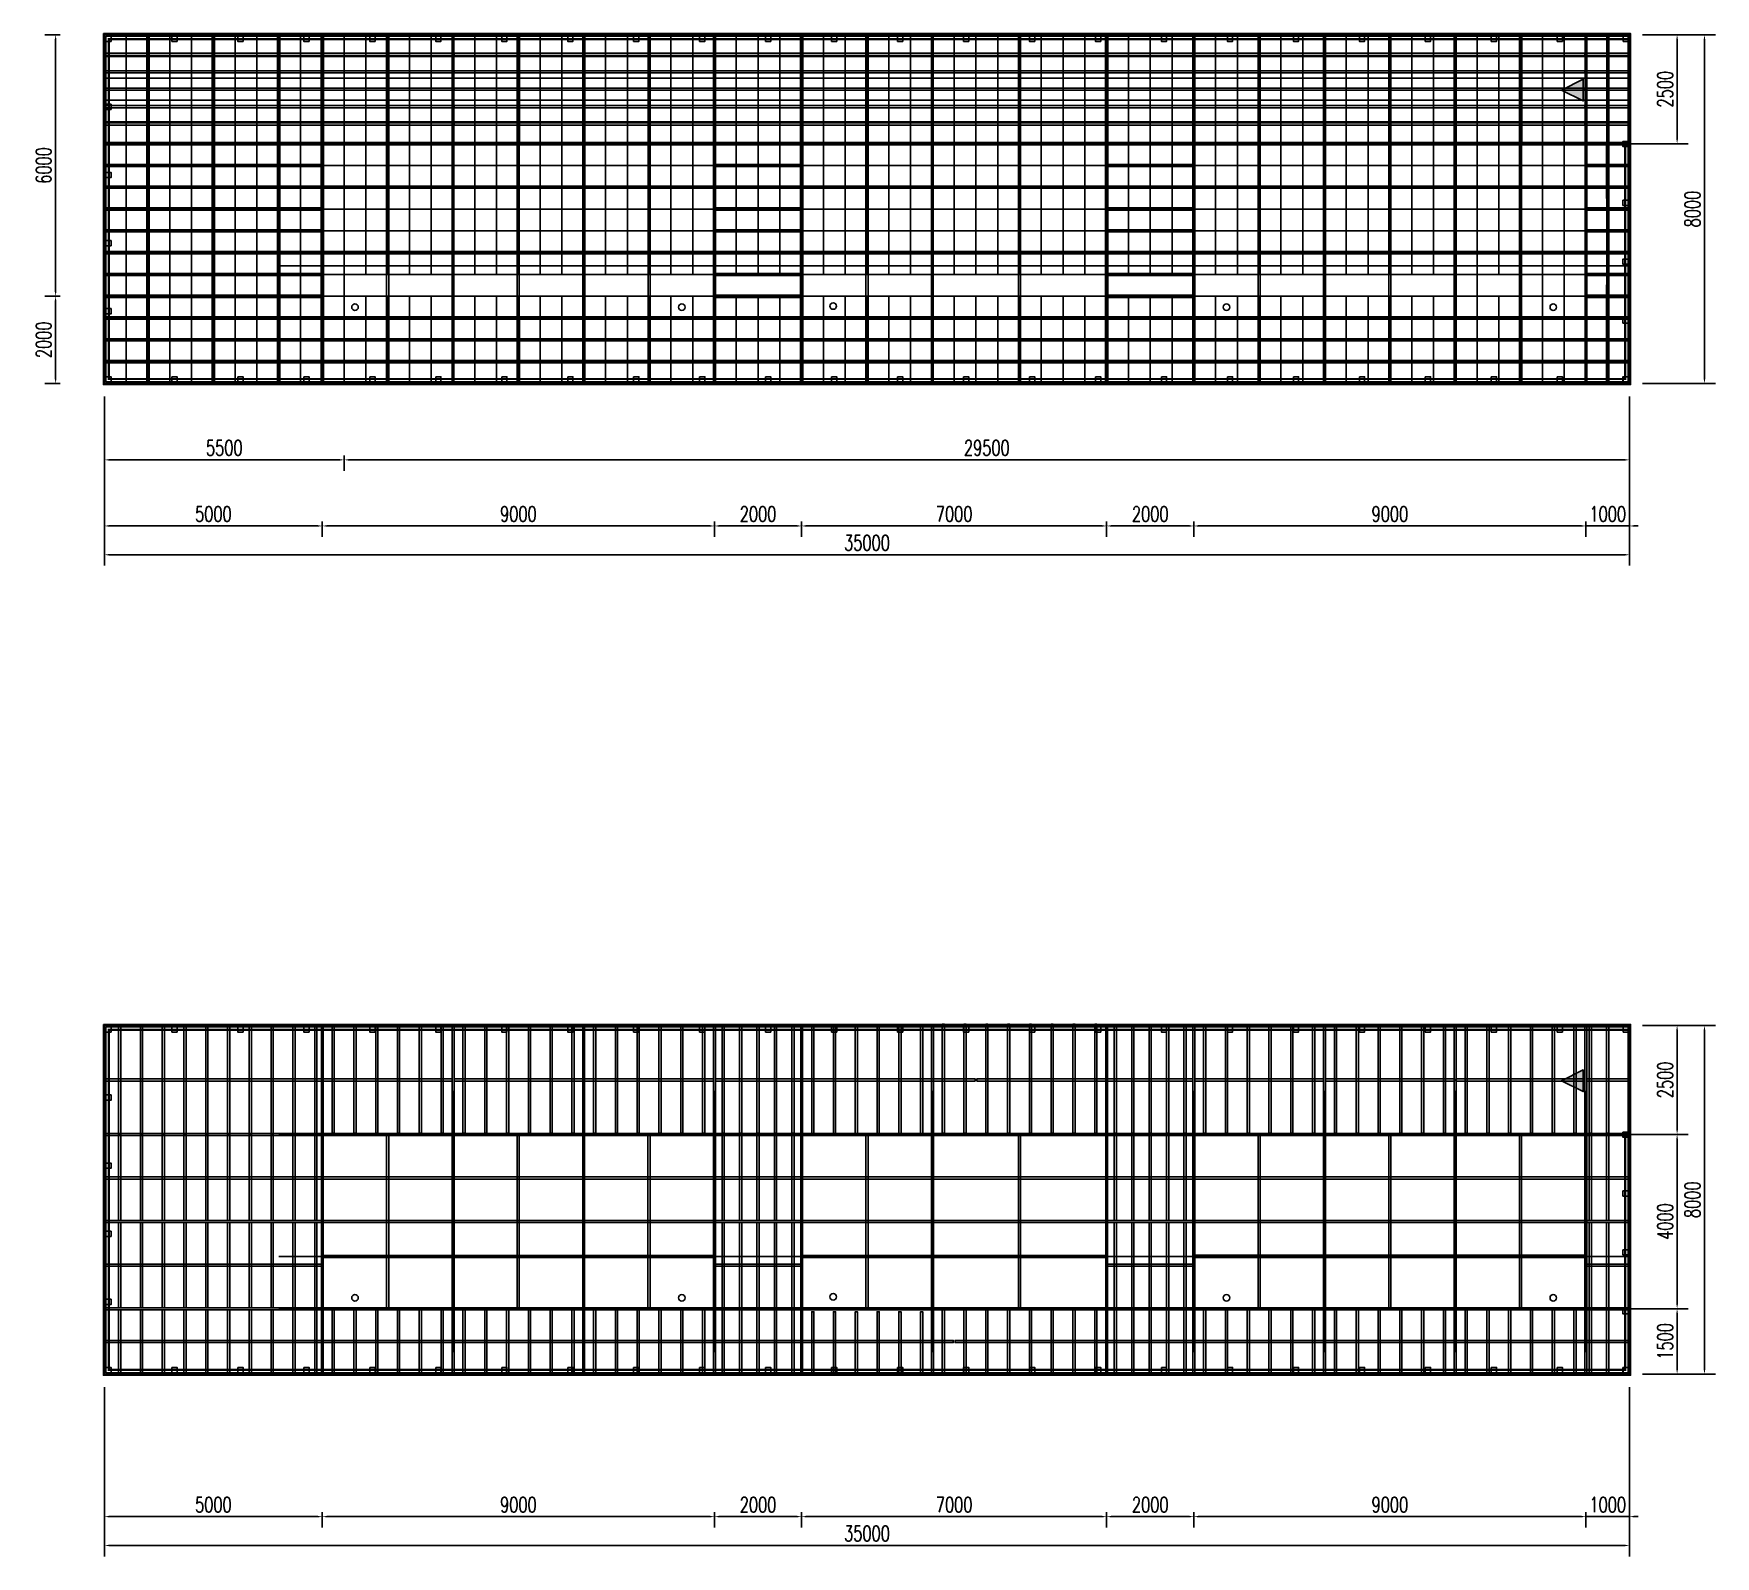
# Model space of a CAD drawing. Header units: millimetres. Extents: x -38645 to 143575, y -84298 to 156976.
# Drawn here: x 52408 to 91003, y -84298 to -49363 of the extents above; entities that cross this region are included whole.
import ezdxf

# ---------------------------------------------------------------- set-up
doc = ezdxf.new("R2010")
doc.units = ezdxf.units.MM
doc.header["$LTSCALE"] = 1000
for name, color, linetype in [('DOTE', 1, 'Continuous'), ('PUB_DIM', 3, 'Continuous'), ('W- bollard系船栓', 4, 'Continuous'), ('W-FLOAT_BOWL浮筒', 253, 'Continuous'), ('W-PLASTIC_RAILINGS塑木栏杆', 6, 'Continuous'), ('W-STEEL_FRAME钢架', 3, 'Continuous'), ('W-STEEL_KEEL钢龙骨', 5, 'Continuous')]:
    doc.layers.add(name, color=color, linetype=linetype)
doc.styles.add('STANDARD_T3', font='simplex.shx', dxfattribs={"width": 0.7, "bigfont": 'gbcbig.shx'})
doc.dimstyles.new('W&&100', dxfattribs={"dimtxt": 350, "dimasz": 100, "dimexe": 250, "dimexo": 300, "dimgap": 100, "dimtad": 1, "dimdec": 0, "dimzin": 0, "dimdsep": 46, "dimtxsty": 'STANDARD_T3', "dimcen": 0.09, "dimclrd": 1, "dimclre": 1, "dimclrt": 7, "dimazin": 2, "dimtfac": 1, "dimtdec": 0, "dimtix": 1, "dimtmove": 2, "dimatfit": 3, "dimfxl": 100, "dimtolj": 1, "dimtzin": 0, "dimarcsym": 0})

msp = doc.modelspace()

# ---------------------------------------------------------------- blocks, each defined once
blk = doc.blocks.new('*D31')
at = {"color": 1, "lineweight": -2, "transparency": 16777216}
for p, q in [((54033, -60558), (54033, -60908)), ((59033, -60558), (59033, -60908)), ((54133, -60658), (58933, -60658))]:
    blk.add_line(p, q, dxfattribs=at)
at = {"color": 1, "transparency": 16777216}
for points in [[(54133, -60641), (54133, -60675), (54033, -60658)], [(58933, -60641), (58933, -60675), (59033, -60658)]]:
    blk.add_solid(points, dxfattribs=at)
at = {"layer": 'Defpoints', "color": 0, "transparency": 16777216}
for p in [(54033, -57388), (59033, -57388), (59033, -60658)]:
    blk.add_point(p, dxfattribs=at)
at = {"color": 7, "transparency": 16777216, "insert": (56533, -60383), "char_height": 350, "attachment_point": 5, "style": 'STANDARD_T3'}
blk.add_mtext('\\A1;5000', dxfattribs=at)
blk = doc.blocks.new('*D32')
at = {"color": 1, "lineweight": -2, "transparency": 16777216}
for p, q in [((59033, -60558), (59033, -60908)), ((68033, -60558), (68033, -60908)), ((59133, -60658), (67933, -60658))]:
    blk.add_line(p, q, dxfattribs=at)
at = {"color": 1, "transparency": 16777216}
for points in [[(59133, -60641), (59133, -60675), (59033, -60658)], [(67933, -60641), (67933, -60675), (68033, -60658)]]:
    blk.add_solid(points, dxfattribs=at)
at = {"layer": 'Defpoints', "color": 0, "transparency": 16777216}
for p in [(68033, -55888), (59033, -57388), (68033, -60658)]:
    blk.add_point(p, dxfattribs=at)
at = {"color": 7, "transparency": 16777216, "insert": (63533, -60383), "char_height": 350, "attachment_point": 5, "style": 'STANDARD_T3'}
blk.add_mtext('\\A1;9000', dxfattribs=at)
blk = doc.blocks.new('*D33')
at = {"color": 1, "lineweight": -2, "transparency": 16777216}
for p, q in [((68033, -60558), (68033, -60908)), ((70033, -60558), (70033, -60908)), ((68133, -60658), (69933, -60658))]:
    blk.add_line(p, q, dxfattribs=at)
at = {"color": 1, "transparency": 16777216}
for points in [[(68133, -60641), (68133, -60675), (68033, -60658)], [(69933, -60641), (69933, -60675), (70033, -60658)]]:
    blk.add_solid(points, dxfattribs=at)
at = {"layer": 'Defpoints', "color": 0, "transparency": 16777216}
for p in [(68033, -55888), (70033, -55888), (70033, -60658)]:
    blk.add_point(p, dxfattribs=at)
at = {"color": 7, "transparency": 16777216, "insert": (69033, -60383), "char_height": 350, "attachment_point": 5, "style": 'STANDARD_T3'}
blk.add_mtext('\\A1;2000', dxfattribs=at)
blk = doc.blocks.new('*D34')
at = {"color": 1, "lineweight": -2, "transparency": 16777216}
for p, q in [((70033, -60558), (70033, -60908)), ((77033, -60558), (77033, -60908)), ((70133, -60658), (76933, -60658))]:
    blk.add_line(p, q, dxfattribs=at)
at = {"color": 1, "transparency": 16777216}
for points in [[(70133, -60641), (70133, -60675), (70033, -60658)], [(76933, -60641), (76933, -60675), (77033, -60658)]]:
    blk.add_solid(points, dxfattribs=at)
at = {"layer": 'Defpoints', "color": 0, "transparency": 16777216}
for p in [(70033, -55888), (77033, -55888), (77033, -60658)]:
    blk.add_point(p, dxfattribs=at)
at = {"color": 7, "transparency": 16777216, "insert": (73533, -60383), "char_height": 350, "attachment_point": 5, "style": 'STANDARD_T3'}
blk.add_mtext('\\A1;7000', dxfattribs=at)
blk = doc.blocks.new('*D35')
at = {"color": 1, "lineweight": -2, "transparency": 16777216}
for p, q in [((77033, -60558), (77033, -60908)), ((79033, -60558), (79033, -60908)), ((77133, -60658), (78933, -60658))]:
    blk.add_line(p, q, dxfattribs=at)
at = {"color": 1, "transparency": 16777216}
for points in [[(77133, -60641), (77133, -60675), (77033, -60658)], [(78933, -60641), (78933, -60675), (79033, -60658)]]:
    blk.add_solid(points, dxfattribs=at)
at = {"layer": 'Defpoints', "color": 0, "transparency": 16777216}
for p in [(77033, -55888), (79033, -55888), (79033, -60658)]:
    blk.add_point(p, dxfattribs=at)
at = {"color": 7, "transparency": 16777216, "insert": (78033, -60383), "char_height": 350, "attachment_point": 5, "style": 'STANDARD_T3'}
blk.add_mtext('\\A1;2000', dxfattribs=at)
blk = doc.blocks.new('*D36')
at = {"color": 1, "lineweight": -2, "transparency": 16777216}
for p, q in [((79033, -60558), (79033, -60908)), ((88033, -60558), (88033, -60908)), ((79133, -60658), (87933, -60658))]:
    blk.add_line(p, q, dxfattribs=at)
at = {"color": 1, "transparency": 16777216}
for points in [[(79133, -60641), (79133, -60675), (79033, -60658)], [(87933, -60641), (87933, -60675), (88033, -60658)]]:
    blk.add_solid(points, dxfattribs=at)
at = {"layer": 'Defpoints', "color": 0, "transparency": 16777216}
for p in [(79033, -55888), (88033, -55888), (88033, -60658)]:
    blk.add_point(p, dxfattribs=at)
at = {"color": 7, "transparency": 16777216, "insert": (83533, -60383), "char_height": 350, "attachment_point": 5, "style": 'STANDARD_T3'}
blk.add_mtext('\\A1;9000', dxfattribs=at)
blk = doc.blocks.new('*D37')
at = {"color": 1, "lineweight": -2, "transparency": 16777216}
for p, q in [((89333, -49388), (90375, -49388)), ((90125, -51788), (90125, -49488)), ((88333, -51888), (90375, -51888))]:
    blk.add_line(p, q, dxfattribs=at)
at = {"color": 1, "transparency": 16777216}
for points in [[(90108, -49488), (90141, -49488), (90125, -49388)], [(90108, -51788), (90141, -51788), (90125, -51888)]]:
    blk.add_solid(points, dxfattribs=at)
at = {"layer": 'Defpoints', "color": 0, "transparency": 16777216}
for p in [(89033, -49388), (90125, -49388), (88033, -51888)]:
    blk.add_point(p, dxfattribs=at)
at = {"color": 7, "transparency": 16777216, "insert": (89850, -50638), "char_height": 350, "attachment_point": 5, "rotation": 90, "style": 'STANDARD_T3'}
blk.add_mtext('\\A1;2500', dxfattribs=at)
blk = doc.blocks.new('*D38')
at = {"color": 1, "lineweight": -2, "transparency": 16777216}
for p, q in [((88033, -60558), (88033, -60908)), ((89033, -60558), (89033, -60908)), ((87933, -60658), (87833, -60658)), ((88033, -60658), (89033, -60658)), ((89133, -60658), (89233, -60658))]:
    blk.add_line(p, q, dxfattribs=at)
at = {"color": 1, "transparency": 16777216}
for points in [[(87933, -60641), (87933, -60675), (88033, -60658)], [(89133, -60641), (89133, -60675), (89033, -60658)]]:
    blk.add_solid(points, dxfattribs=at)
at = {"layer": 'Defpoints', "color": 0, "transparency": 16777216}
for p in [(88033, -55888), (89033, -57388), (89033, -60658)]:
    blk.add_point(p, dxfattribs=at)
at = {"color": 7, "transparency": 16777216, "insert": (88533, -60383), "char_height": 350, "attachment_point": 5, "style": 'STANDARD_T3'}
blk.add_mtext('\\A1;1000', dxfattribs=at)
blk = doc.blocks.new('*D41')
at = {"layer": 'Defpoints', "color": 0, "transparency": 16777216}
for p in [(54033, -57388), (89033, -57388), (89033, -61319)]:
    blk.add_point(p, dxfattribs=at)
at = {"layer": 'PUB_DIM', "color": 1, "lineweight": -2, "transparency": 16777216}
for p, q in [((54033, -57688), (54033, -61569)), ((89033, -57688), (89033, -61569)), ((54133, -61319), (88933, -61319))]:
    blk.add_line(p, q, dxfattribs=at)
at = {"layer": 'PUB_DIM', "color": 1, "transparency": 16777216}
for points in [[(54133, -61302), (54133, -61336), (54033, -61319)], [(88933, -61302), (88933, -61336), (89033, -61319)]]:
    blk.add_solid(points, dxfattribs=at)
at = {"layer": 'PUB_DIM', "color": 7, "transparency": 16777216, "insert": (71533, -61044), "char_height": 350, "attachment_point": 5, "style": 'STANDARD_T3'}
blk.add_mtext('\\A1;35000', dxfattribs=at)
blk = doc.blocks.new('*D42')
at = {"layer": 'Defpoints', "color": 0, "transparency": 16777216}
for p in [(89033, -49388), (90753, -49388), (89033, -57388)]:
    blk.add_point(p, dxfattribs=at)
at = {"layer": 'PUB_DIM', "color": 1, "lineweight": -2, "transparency": 16777216}
for p, q in [((89333, -49388), (91003, -49388)), ((90753, -57288), (90753, -49488)), ((89333, -57388), (91003, -57388))]:
    blk.add_line(p, q, dxfattribs=at)
at = {"layer": 'PUB_DIM', "color": 1, "transparency": 16777216}
for points in [[(90736, -49488), (90769, -49488), (90753, -49388)], [(90736, -57288), (90769, -57288), (90753, -57388)]]:
    blk.add_solid(points, dxfattribs=at)
at = {"layer": 'PUB_DIM', "color": 7, "transparency": 16777216, "insert": (90478, -53388), "char_height": 350, "attachment_point": 5, "rotation": 90, "style": 'STANDARD_T3'}
blk.add_mtext('\\A1;8000', dxfattribs=at)
blk = doc.blocks.new('*U91')
at = {"layer": 'W-STEEL_FRAME钢架'}
blk.add_lwpolyline([(-60, 60), (60, 60), (60, -60), (-60, -60)], close=True, dxfattribs=at)
blk = doc.blocks.new('*U92')
at = {"layer": 'W-STEEL_FRAME钢架', "color": 0, "linetype": 'ByBlock', "lineweight": -2, "transparency": 16777216}
for p in [(0, 0), (1514, 0), (3028, 0), (4542, 0), (6056, 0), (7570, 0), (9084, 0), (10598, 0), (12112, 0), (13626, 0), (15140, 0), (16654, 0), (18168, 0), (19682, 0), (21196, 0), (22710, 0), (24224, 0), (25738, 0), (27252, 0), (28766, 0), (30280, 0), (31794, 0), (33308, 0), (34822, 0)]:
    blk.add_blockref('*U91', p, dxfattribs=at)
blk = doc.blocks.new('*U93')
at = {"layer": 'W-STEEL_FRAME钢架'}
blk.add_lwpolyline([(-60, 60), (60, 60), (60, -60), (-60, -60)], close=True, dxfattribs=at)
blk = doc.blocks.new('*U94')
at = {"layer": 'W-STEEL_FRAME钢架', "color": 0, "linetype": 'ByBlock', "lineweight": -2, "transparency": 16777216}
for p in [(0, 0), (1514, 0), (3028, 0), (4542, 0), (6056, 0), (7570, 0), (9084, 0), (10598, 0), (12112, 0), (13626, 0), (15140, 0), (16654, 0), (18168, 0), (19682, 0), (21196, 0), (22710, 0), (24224, 0), (25738, 0), (27252, 0), (28766, 0), (30280, 0), (31794, 0), (33308, 0), (34822, 0)]:
    blk.add_blockref('*U93', p, dxfattribs=at)
blk = doc.blocks.new('*U95')
at = {"layer": 'W-STEEL_FRAME钢架'}
blk.add_lwpolyline([(-60, 60), (60, 60), (60, -60), (-60, -60)], close=True, dxfattribs=at)
blk = doc.blocks.new('*U96')
at = {"layer": 'W-PLASTIC_RAILINGS塑木栏杆', "color": 0, "linetype": 'ByBlock', "lineweight": -2, "transparency": 16777216}
for p in [(0, 7815), (0, 6252), (0, 4689), (0, 3126), (0, 1563), (0, 0)]:
    blk.add_blockref('*U95', p, dxfattribs=at)
blk = doc.blocks.new('*U100')
at = {"layer": 'W-STEEL_FRAME钢架'}
blk.add_lwpolyline([(-60, 60), (60, 60), (60, -60), (-60, -60)], close=True, dxfattribs=at)
blk = doc.blocks.new('*U101')
at = {"layer": 'W-PLASTIC_RAILINGS塑木栏杆', "color": 0, "linetype": 'ByBlock', "lineweight": -2, "transparency": 16777216}
for p in [(0, 5400), (0, 4050), (0, 2700), (0, 1350), (0, 0)]:
    blk.add_blockref('*U100', p, dxfattribs=at)
blk = doc.blocks.new('9040')
for centre in [(750, -3750), (8250, -3750)]:
    blk.add_circle(centre, 75)
at = {"layer": 'DOTE'}
for p, q in [((0, -5000), (0, 1000)), ((3000, -5000), (3000, 1000)), ((6000, -5000), (6000, 1000)), ((9000, -5000), (9000, 1000)), ((-1000, 0), (10000, 0)), ((-1000, -2800), (10000, -2800)), ((-1000, -4000), (10000, -4000))]:
    blk.add_line(p, q, dxfattribs=at)
at = {"layer": 'W-STEEL_FRAME钢架'}
blk.add_lwpolyline([(0, 0), (9000, 0), (9000, -4000), (0, -4000)], close=True, dxfattribs=at)
blk = doc.blocks.new('7040')
blk.add_circle((725, -3725), 75)
at = {"layer": 'DOTE'}
for p, q in [((0, -5000), (0, 1000)), ((3000, -5000), (3000, 1000)), ((7000, -5000), (7000, 1000)), ((-1000, 0), (8000, 0)), ((-1000, -2800), (8000, -2800)), ((-1000, -4000), (8000, -4000))]:
    blk.add_line(p, q, dxfattribs=at)
blk = doc.blocks.new('*U127')
at = {"layer": 'W-STEEL_FRAME钢架'}
blk.add_lwpolyline([(-60, -60), (60, -60), (60, 60), (-60, 60)], close=True, dxfattribs=at)
blk = doc.blocks.new('*U128')
at = {"layer": 'W- bollard系船栓', "color": 0, "linetype": 'ByBlock', "lineweight": -2, "transparency": 16777216}
for p in [(0, 6252), (0, 4689), (0, 3126), (0, 1563), (0, 0)]:
    blk.add_blockref('*U127', p, dxfattribs=at)
blk = doc.blocks.new('*D173')
at = {"color": 1, "lineweight": -2, "transparency": 16777216}
for p, q in [((54033, -83287), (54033, -83637)), ((59033, -83287), (59033, -83637)), ((54133, -83387), (58933, -83387))]:
    blk.add_line(p, q, dxfattribs=at)
at = {"color": 1, "transparency": 16777216}
for points in [[(54133, -83371), (54133, -83404), (54033, -83387)], [(58933, -83371), (58933, -83404), (59033, -83387)]]:
    blk.add_solid(points, dxfattribs=at)
at = {"layer": 'Defpoints', "color": 0, "transparency": 16777216}
for p in [(54033, -80117), (59033, -80117), (59033, -83387)]:
    blk.add_point(p, dxfattribs=at)
at = {"color": 7, "transparency": 16777216, "insert": (56533, -83112), "char_height": 350, "attachment_point": 5, "style": 'STANDARD_T3'}
blk.add_mtext('\\A1;5000', dxfattribs=at)
blk = doc.blocks.new('*D174')
at = {"color": 1, "lineweight": -2, "transparency": 16777216}
for p, q in [((59033, -83287), (59033, -83637)), ((68033, -83287), (68033, -83637)), ((59133, -83387), (67933, -83387))]:
    blk.add_line(p, q, dxfattribs=at)
at = {"color": 1, "transparency": 16777216}
for points in [[(59133, -83371), (59133, -83404), (59033, -83387)], [(67933, -83371), (67933, -83404), (68033, -83387)]]:
    blk.add_solid(points, dxfattribs=at)
at = {"layer": 'Defpoints', "color": 0, "transparency": 16777216}
for p in [(68033, -78617), (59033, -80117), (68033, -83387)]:
    blk.add_point(p, dxfattribs=at)
at = {"color": 7, "transparency": 16777216, "insert": (63533, -83112), "char_height": 350, "attachment_point": 5, "style": 'STANDARD_T3'}
blk.add_mtext('\\A1;9000', dxfattribs=at)
blk = doc.blocks.new('*D175')
at = {"color": 1, "lineweight": -2, "transparency": 16777216}
for p, q in [((68033, -83287), (68033, -83637)), ((70033, -83287), (70033, -83637)), ((68133, -83387), (69933, -83387))]:
    blk.add_line(p, q, dxfattribs=at)
at = {"color": 1, "transparency": 16777216}
for points in [[(68133, -83371), (68133, -83404), (68033, -83387)], [(69933, -83371), (69933, -83404), (70033, -83387)]]:
    blk.add_solid(points, dxfattribs=at)
at = {"layer": 'Defpoints', "color": 0, "transparency": 16777216}
for p in [(68033, -78617), (70033, -78617), (70033, -83387)]:
    blk.add_point(p, dxfattribs=at)
at = {"color": 7, "transparency": 16777216, "insert": (69033, -83112), "char_height": 350, "attachment_point": 5, "style": 'STANDARD_T3'}
blk.add_mtext('\\A1;2000', dxfattribs=at)
blk = doc.blocks.new('*D176')
at = {"color": 1, "lineweight": -2, "transparency": 16777216}
for p, q in [((70033, -83287), (70033, -83637)), ((77033, -83287), (77033, -83637)), ((70133, -83387), (76933, -83387))]:
    blk.add_line(p, q, dxfattribs=at)
at = {"color": 1, "transparency": 16777216}
for points in [[(70133, -83371), (70133, -83404), (70033, -83387)], [(76933, -83371), (76933, -83404), (77033, -83387)]]:
    blk.add_solid(points, dxfattribs=at)
at = {"layer": 'Defpoints', "color": 0, "transparency": 16777216}
for p in [(70033, -78617), (77033, -78617), (77033, -83387)]:
    blk.add_point(p, dxfattribs=at)
at = {"color": 7, "transparency": 16777216, "insert": (73533, -83112), "char_height": 350, "attachment_point": 5, "style": 'STANDARD_T3'}
blk.add_mtext('\\A1;7000', dxfattribs=at)
blk = doc.blocks.new('*D177')
at = {"color": 1, "lineweight": -2, "transparency": 16777216}
for p, q in [((77033, -83287), (77033, -83637)), ((79033, -83287), (79033, -83637)), ((77133, -83387), (78933, -83387))]:
    blk.add_line(p, q, dxfattribs=at)
at = {"color": 1, "transparency": 16777216}
for points in [[(77133, -83371), (77133, -83404), (77033, -83387)], [(78933, -83371), (78933, -83404), (79033, -83387)]]:
    blk.add_solid(points, dxfattribs=at)
at = {"layer": 'Defpoints', "color": 0, "transparency": 16777216}
for p in [(77033, -78617), (79033, -78617), (79033, -83387)]:
    blk.add_point(p, dxfattribs=at)
at = {"color": 7, "transparency": 16777216, "insert": (78033, -83112), "char_height": 350, "attachment_point": 5, "style": 'STANDARD_T3'}
blk.add_mtext('\\A1;2000', dxfattribs=at)
blk = doc.blocks.new('*D178')
at = {"color": 1, "lineweight": -2, "transparency": 16777216}
for p, q in [((79033, -83287), (79033, -83637)), ((88033, -83287), (88033, -83637)), ((79133, -83387), (87933, -83387))]:
    blk.add_line(p, q, dxfattribs=at)
at = {"color": 1, "transparency": 16777216}
for points in [[(79133, -83371), (79133, -83404), (79033, -83387)], [(87933, -83371), (87933, -83404), (88033, -83387)]]:
    blk.add_solid(points, dxfattribs=at)
at = {"layer": 'Defpoints', "color": 0, "transparency": 16777216}
for p in [(79033, -78617), (88033, -78617), (88033, -83387)]:
    blk.add_point(p, dxfattribs=at)
at = {"color": 7, "transparency": 16777216, "insert": (83533, -83112), "char_height": 350, "attachment_point": 5, "style": 'STANDARD_T3'}
blk.add_mtext('\\A1;9000', dxfattribs=at)
blk = doc.blocks.new('*D179')
at = {"color": 1, "lineweight": -2, "transparency": 16777216}
for p, q in [((88333, -78617), (90375, -78617)), ((90125, -80017), (90125, -78717)), ((89333, -80117), (90375, -80117))]:
    blk.add_line(p, q, dxfattribs=at)
at = {"color": 1, "transparency": 16777216}
for points in [[(90108, -78717), (90141, -78717), (90125, -78617)], [(90108, -80017), (90141, -80017), (90125, -80117)]]:
    blk.add_solid(points, dxfattribs=at)
at = {"layer": 'Defpoints', "color": 0, "transparency": 16777216}
for p in [(88033, -78617), (90125, -78617), (89033, -80117)]:
    blk.add_point(p, dxfattribs=at)
at = {"color": 7, "transparency": 16777216, "insert": (89850, -79367), "char_height": 350, "attachment_point": 5, "rotation": 90, "style": 'STANDARD_T3'}
blk.add_mtext('\\A1;1500', dxfattribs=at)
blk = doc.blocks.new('*D180')
at = {"color": 1, "lineweight": -2, "transparency": 16777216}
for p, q in [((88333, -74617), (90375, -74617)), ((90125, -78517), (90125, -74717)), ((88333, -78617), (90375, -78617))]:
    blk.add_line(p, q, dxfattribs=at)
at = {"color": 1, "transparency": 16777216}
for points in [[(90108, -74717), (90141, -74717), (90125, -74617)], [(90108, -78517), (90141, -78517), (90125, -78617)]]:
    blk.add_solid(points, dxfattribs=at)
at = {"layer": 'Defpoints', "color": 0, "transparency": 16777216}
for p in [(88033, -74617), (90125, -74617), (88033, -78617)]:
    blk.add_point(p, dxfattribs=at)
at = {"color": 7, "transparency": 16777216, "insert": (89850, -76617), "char_height": 350, "attachment_point": 5, "rotation": 90, "style": 'STANDARD_T3'}
blk.add_mtext('\\A1;4000', dxfattribs=at)
blk = doc.blocks.new('*D181')
at = {"color": 1, "lineweight": -2, "transparency": 16777216}
for p, q in [((89333, -72117), (90375, -72117)), ((90125, -74517), (90125, -72217)), ((88333, -74617), (90375, -74617))]:
    blk.add_line(p, q, dxfattribs=at)
at = {"color": 1, "transparency": 16777216}
for points in [[(90108, -72217), (90141, -72217), (90125, -72117)], [(90108, -74517), (90141, -74517), (90125, -74617)]]:
    blk.add_solid(points, dxfattribs=at)
at = {"layer": 'Defpoints', "color": 0, "transparency": 16777216}
for p in [(89033, -72117), (90125, -72117), (88033, -74617)]:
    blk.add_point(p, dxfattribs=at)
at = {"color": 7, "transparency": 16777216, "insert": (89850, -73367), "char_height": 350, "attachment_point": 5, "rotation": 90, "style": 'STANDARD_T3'}
blk.add_mtext('\\A1;2500', dxfattribs=at)
blk = doc.blocks.new('*D182')
at = {"color": 1, "lineweight": -2, "transparency": 16777216}
for p, q in [((88033, -83287), (88033, -83637)), ((89033, -83287), (89033, -83637)), ((87933, -83387), (87833, -83387)), ((88033, -83387), (89033, -83387)), ((89133, -83387), (89233, -83387))]:
    blk.add_line(p, q, dxfattribs=at)
at = {"color": 1, "transparency": 16777216}
for points in [[(87933, -83371), (87933, -83404), (88033, -83387)], [(89133, -83371), (89133, -83404), (89033, -83387)]]:
    blk.add_solid(points, dxfattribs=at)
at = {"layer": 'Defpoints', "color": 0, "transparency": 16777216}
for p in [(88033, -78617), (89033, -80117), (89033, -83387)]:
    blk.add_point(p, dxfattribs=at)
at = {"color": 7, "transparency": 16777216, "insert": (88533, -83112), "char_height": 350, "attachment_point": 5, "style": 'STANDARD_T3'}
blk.add_mtext('\\A1;1000', dxfattribs=at)
blk = doc.blocks.new('*D183')
at = {"layer": 'Defpoints', "color": 0, "transparency": 16777216}
for p in [(54033, -80117), (89033, -80117), (89033, -84048)]:
    blk.add_point(p, dxfattribs=at)
at = {"layer": 'PUB_DIM', "color": 1, "lineweight": -2, "transparency": 16777216}
for p, q in [((54033, -80417), (54033, -84298)), ((89033, -80417), (89033, -84298)), ((54133, -84048), (88933, -84048))]:
    blk.add_line(p, q, dxfattribs=at)
at = {"layer": 'PUB_DIM', "color": 1, "transparency": 16777216}
for points in [[(54133, -84032), (54133, -84065), (54033, -84048)], [(88933, -84032), (88933, -84065), (89033, -84048)]]:
    blk.add_solid(points, dxfattribs=at)
at = {"layer": 'PUB_DIM', "color": 7, "transparency": 16777216, "insert": (71533, -83773), "char_height": 350, "attachment_point": 5, "style": 'STANDARD_T3'}
blk.add_mtext('\\A1;35000', dxfattribs=at)
blk = doc.blocks.new('*D184')
at = {"layer": 'Defpoints', "color": 0, "transparency": 16777216}
for p in [(89033, -72117), (90753, -72117), (89033, -80117)]:
    blk.add_point(p, dxfattribs=at)
at = {"layer": 'PUB_DIM', "color": 1, "lineweight": -2, "transparency": 16777216}
for p, q in [((89333, -72117), (91003, -72117)), ((90753, -80017), (90753, -72217)), ((89333, -80117), (91003, -80117))]:
    blk.add_line(p, q, dxfattribs=at)
at = {"layer": 'PUB_DIM', "color": 1, "transparency": 16777216}
for points in [[(90736, -72217), (90769, -72217), (90753, -72117)], [(90736, -80017), (90769, -80017), (90753, -80117)]]:
    blk.add_solid(points, dxfattribs=at)
at = {"layer": 'PUB_DIM', "color": 7, "transparency": 16777216, "insert": (90478, -76117), "char_height": 350, "attachment_point": 5, "rotation": 90, "style": 'STANDARD_T3'}
blk.add_mtext('\\A1;8000', dxfattribs=at)
blk = doc.blocks.new('*U145')
at = {"layer": 'W-STEEL_KEEL钢龙骨'}
for points in [[(-25, 3983.5), (25, 3983.5), (25, 1483.5), (-25, 1483.5)], [(-25, 1459.5), (25, 1459.5), (25, -492.5), (-25, -492.5)], [(-25, -540.5), (25, -540.5), (25, -2492.5), (-25, -2492.5)], [(-25, -2540.5), (25, -2540.5), (25, -3983.5), (-25, -3983.5)]]:
    blk.add_lwpolyline(points, close=True, dxfattribs=at)
blk = doc.blocks.new('*U146')
at = {"layer": 'W-STEEL_FRAME钢架', "color": 0, "linetype": 'ByBlock', "lineweight": -2, "transparency": 16777216}
for p in [(-4500, 0), (-4000, 0), (-3500, 0), (-3000, 0), (-2500, 0), (-2000, 0), (-1500, 0), (-1000, 0), (-500, 0), (0, 0)]:
    blk.add_blockref('*U145', p, dxfattribs=at)
blk = doc.blocks.new('*U141')
at = {"layer": 'W-STEEL_KEEL钢龙骨'}
for points in [[(-25, 3996), (25, 3996), (25, 1496), (-25, 1496)], [(-25, -3996), (25, -3996), (25, -2553), (-25, -2553)]]:
    blk.add_lwpolyline(points, close=True, dxfattribs=at)
blk = doc.blocks.new('*U142')
at = {"layer": 'W-STEEL_FRAME钢架', "color": 0, "linetype": 'ByBlock', "lineweight": -2, "transparency": 16777216}
for p in [(0, 0), (500, 0), (1000, 0), (1500, 0), (2000, 0), (2500, 0)]:
    blk.add_blockref('*U141', p, dxfattribs=at)
blk = doc.blocks.new('*U143')
at = {"layer": 'W-STEEL_KEEL钢龙骨'}
for points in [[(-25, 3996), (25, 3996), (25, 1496), (-25, 1496)], [(-25, 1447), (25, 1447), (25, -505), (-25, -505)], [(-25, -2505), (25, -2505), (25, -553), (-25, -553)], [(-25, -3996), (25, -3996), (25, -2553), (-25, -2553)]]:
    blk.add_lwpolyline(points, close=True, dxfattribs=at)
blk = doc.blocks.new('*U144')
at = {"layer": 'W-STEEL_FRAME钢架', "color": 0, "linetype": 'ByBlock', "lineweight": -2, "transparency": 16777216}
for p in [(0, 0), (400, 0), (800, 0), (1200, 0), (1600, 0)]:
    blk.add_blockref('*U143', p, dxfattribs=at)
blk = doc.blocks.new('*U147')
at = {"layer": 'W-STEEL_KEEL钢龙骨'}
for points in [[(-25, 3996), (25, 3996), (25, 1496), (-25, 1496)], [(-25, -3996), (25, -3996), (25, -2553), (-25, -2553)]]:
    blk.add_lwpolyline(points, close=True, dxfattribs=at)
blk = doc.blocks.new('*U148')
at = {"layer": 'W-STEEL_FRAME钢架', "color": 0, "linetype": 'ByBlock', "lineweight": -2, "transparency": 16777216}
for p in [(0, 0), (500, 0), (1000, 0), (1500, 0), (2000, 0), (2500, 0)]:
    blk.add_blockref('*U147', p, dxfattribs=at)
blk = doc.blocks.new('*U149')
at = {"layer": 'W-STEEL_KEEL钢龙骨'}
for points in [[(-25, 3996), (25, 3996), (25, 1496), (-25, 1496)], [(-25, -3996), (25, -3996), (25, -2553), (-25, -2553)]]:
    blk.add_lwpolyline(points, close=True, dxfattribs=at)
blk = doc.blocks.new('*U150')
at = {"layer": 'W-STEEL_FRAME钢架', "color": 0, "linetype": 'ByBlock', "lineweight": -2, "transparency": 16777216}
for p in [(0, 0), (500, 0), (1000, 0), (1500, 0), (2000, 0), (2500, 0), (3000, 0), (3500, 0)]:
    blk.add_blockref('*U149', p, dxfattribs=at)
blk = doc.blocks.new('*U153')
at = {"layer": 'W-STEEL_FRAME钢架'}
blk.add_lwpolyline([(-60, 60), (60, 60), (60, -60), (-60, -60)], close=True, dxfattribs=at)
blk = doc.blocks.new('*U154')
at = {"layer": 'W-STEEL_FRAME钢架', "color": 0, "linetype": 'ByBlock', "lineweight": -2, "transparency": 16777216}
for p in [(0, 0), (1514, 0), (3028, 0), (4542, 0), (6056, 0), (7570, 0), (9084, 0), (10598, 0), (12112, 0), (13626, 0), (15140, 0), (16654, 0), (18168, 0), (19682, 0), (21196, 0), (22710, 0), (24224, 0), (25738, 0), (27252, 0), (28766, 0), (30280, 0), (31794, 0), (33308, 0), (34822, 0)]:
    blk.add_blockref('*U153', p, dxfattribs=at)
blk = doc.blocks.new('*U155')
at = {"layer": 'W-STEEL_FRAME钢架'}
blk.add_lwpolyline([(-60, 60), (60, 60), (60, -60), (-60, -60)], close=True, dxfattribs=at)
blk = doc.blocks.new('*U156')
at = {"layer": 'W-STEEL_FRAME钢架', "color": 0, "linetype": 'ByBlock', "lineweight": -2, "transparency": 16777216}
for p in [(0, 0), (1514, 0), (3028, 0), (4542, 0), (6056, 0), (7570, 0), (9084, 0), (10598, 0), (12112, 0), (13626, 0), (15140, 0), (16654, 0), (18168, 0), (19682, 0), (21196, 0), (22710, 0), (24224, 0), (25738, 0), (27252, 0), (28766, 0), (30280, 0), (31794, 0), (33308, 0), (34822, 0)]:
    blk.add_blockref('*U155', p, dxfattribs=at)
blk = doc.blocks.new('*U151')
at = {"layer": 'W-STEEL_FRAME钢架'}
blk.add_lwpolyline([(-60, 60), (60, 60), (60, -60), (-60, -60)], close=True, dxfattribs=at)
blk = doc.blocks.new('*U152')
at = {"layer": 'W-PLASTIC_RAILINGS塑木栏杆', "color": 0, "linetype": 'ByBlock', "lineweight": -2, "transparency": 16777216}
for p in [(0, 7815), (0, 6252), (0, 4689), (0, 3126), (0, 1563), (0, 0)]:
    blk.add_blockref('*U151', p, dxfattribs=at)
blk = doc.blocks.new('*U157')
at = {"layer": 'W-STEEL_FRAME钢架'}
blk.add_lwpolyline([(-60, 60), (60, 60), (60, -60), (-60, -60)], close=True, dxfattribs=at)
blk = doc.blocks.new('*U158')
at = {"layer": 'W-PLASTIC_RAILINGS塑木栏杆', "color": 0, "linetype": 'ByBlock', "lineweight": -2, "transparency": 16777216}
for p in [(0, 5400), (0, 4050), (0, 2700), (0, 1350), (0, 0)]:
    blk.add_blockref('*U157', p, dxfattribs=at)
blk = doc.blocks.new('*U164')
at = {"layer": 'W-STEEL_FRAME钢架'}
blk.add_lwpolyline([(-60, -60), (60, -60), (60, 60), (-60, 60)], close=True, dxfattribs=at)
blk = doc.blocks.new('*U165')
at = {"layer": 'W- bollard系船栓', "color": 0, "linetype": 'ByBlock', "lineweight": -2, "transparency": 16777216}
for p in [(0, 6252), (0, 4689), (0, 3126), (0, 1563), (0, 0)]:
    blk.add_blockref('*U164', p, dxfattribs=at)
blk = doc.blocks.new('*U166')
at = {"layer": 'W-STEEL_KEEL钢龙骨'}
for points in [[(-25, 3996), (25, 3996), (25, 1496), (-25, 1496)], [(-25, 1447), (25, 1447), (25, -505), (-25, -505)], [(-25, -2505), (25, -2505), (25, -553), (-25, -553)], [(-25, -3996), (25, -3996), (25, -2553), (-25, -2553)]]:
    blk.add_lwpolyline(points, close=True, dxfattribs=at)
blk = doc.blocks.new('*U159')
at = {"layer": 'W-STEEL_FRAME钢架', "color": 0, "linetype": 'ByBlock', "lineweight": -2, "transparency": 16777216}
for p in [(0, 0), (400, 0), (800, 0), (1200, 0), (1600, 0)]:
    blk.add_blockref('*U166', p, dxfattribs=at)
blk = doc.blocks.new('*U160')
at = {"layer": 'W-STEEL_KEEL钢龙骨'}
for points in [[(-25, 3996), (25, 3996), (25, 1496), (-25, 1496)], [(-25, -3996), (25, -3996), (25, -2553), (-25, -2553)]]:
    blk.add_lwpolyline(points, close=True, dxfattribs=at)
blk = doc.blocks.new('*U161')
at = {"layer": 'W-STEEL_FRAME钢架', "color": 0, "linetype": 'ByBlock', "lineweight": -2, "transparency": 16777216}
for p in [(0, 0), (500, 0), (1000, 0), (1500, 0), (2000, 0), (2500, 0)]:
    blk.add_blockref('*U160', p, dxfattribs=at)
blk = doc.blocks.new('*U162')
at = {"layer": 'W-STEEL_KEEL钢龙骨'}
for points in [[(-25, 3996), (25, 3996), (25, 1496), (-25, 1496)], [(-25, -3996), (25, -3996), (25, -2553), (-25, -2553)]]:
    blk.add_lwpolyline(points, close=True, dxfattribs=at)
blk = doc.blocks.new('*U163')
at = {"layer": 'W-STEEL_FRAME钢架', "color": 0, "linetype": 'ByBlock', "lineweight": -2, "transparency": 16777216}
for p in [(0, 0), (500, 0), (1000, 0), (1500, 0), (2000, 0), (2500, 0)]:
    blk.add_blockref('*U162', p, dxfattribs=at)
blk = doc.blocks.new('*U167')
at = {"layer": 'W-STEEL_KEEL钢龙骨'}
for points in [[(-25, 3996), (25, 3996), (25, 1496), (-25, 1496)], [(-25, -3996), (25, -3996), (25, -2553), (-25, -2553)]]:
    blk.add_lwpolyline(points, close=True, dxfattribs=at)
blk = doc.blocks.new('*U168')
at = {"layer": 'W-STEEL_FRAME钢架', "color": 0, "linetype": 'ByBlock', "lineweight": -2, "transparency": 16777216}
for p in [(0, 0), (500, 0), (1000, 0), (1500, 0), (2000, 0), (2500, 0)]:
    blk.add_blockref('*U167', p, dxfattribs=at)
blk = doc.blocks.new('*U169')
at = {"layer": 'W-STEEL_KEEL钢龙骨'}
for points in [[(-25, 3996), (25, 3996), (25, 1496), (-25, 1496)], [(-25, -3996), (25, -3996), (25, -2553), (-25, -2553)]]:
    blk.add_lwpolyline(points, close=True, dxfattribs=at)
blk = doc.blocks.new('*U170')
at = {"layer": 'W-STEEL_FRAME钢架', "color": 0, "linetype": 'ByBlock', "lineweight": -2, "transparency": 16777216}
for p in [(0, 0), (500, 0), (1000, 0), (1500, 0), (2000, 0), (2500, 0)]:
    blk.add_blockref('*U169', p, dxfattribs=at)
blk = doc.blocks.new('*U171')
at = {"layer": 'W-STEEL_KEEL钢龙骨'}
for points in [[(-25, 3996), (25, 3996), (25, 1496), (-25, 1496)], [(-25, -3996), (25, -3996), (25, -2553), (-25, -2553)]]:
    blk.add_lwpolyline(points, close=True, dxfattribs=at)
blk = doc.blocks.new('*U172')
at = {"layer": 'W-STEEL_FRAME钢架', "color": 0, "linetype": 'ByBlock', "lineweight": -2, "transparency": 16777216}
for p in [(0, 0), (500, 0), (1000, 0), (1500, 0), (2000, 0), (2500, 0)]:
    blk.add_blockref('*U171', p, dxfattribs=at)
blk = doc.blocks.new('*U185')
at = {"layer": 'W-STEEL_FRAME钢架'}
blk.add_lwpolyline([(-60, -60), (60, -60), (60, 60), (-60, 60)], close=True, dxfattribs=at)
blk = doc.blocks.new('*U186')
at = {"layer": 'W- bollard系船栓', "color": 0, "linetype": 'ByBlock', "lineweight": -2, "transparency": 16777216}
for p in [(0, 5400), (0, 4050), (0, 2700), (0, 1350), (0, 0)]:
    blk.add_blockref('*U185', p, dxfattribs=at)
blk = doc.blocks.new('*D200')
at = {"layer": 'Defpoints', "color": 0, "transparency": 16777216}
for p in [(59533, -55388), (54033, -57388), (59533, -59142)]:
    blk.add_point(p, dxfattribs=at)
at = {"layer": 'W-FLOAT_BOWL浮筒', "color": 1, "lineweight": -2, "transparency": 16777216}
for p, q in [((54033, -59042), (54033, -59392)), ((59533, -59042), (59533, -59392)), ((54133, -59142), (59433, -59142))]:
    blk.add_line(p, q, dxfattribs=at)
at = {"layer": 'W-FLOAT_BOWL浮筒', "color": 1, "transparency": 16777216}
for points in [[(54133, -59125), (54133, -59158), (54033, -59142)], [(59433, -59125), (59433, -59158), (59533, -59142)]]:
    blk.add_solid(points, dxfattribs=at)
at = {"layer": 'W-FLOAT_BOWL浮筒', "color": 7, "transparency": 16777216, "insert": (56783, -58867), "char_height": 350, "attachment_point": 5, "style": 'STANDARD_T3'}
blk.add_mtext('\\A1;5500', dxfattribs=at)
blk = doc.blocks.new('*D201')
at = {"layer": 'Defpoints', "color": 0, "transparency": 16777216}
for p in [(52913, -55388), (54033, -55388), (54033, -57388)]:
    blk.add_point(p, dxfattribs=at)
at = {"layer": 'W-FLOAT_BOWL浮筒', "color": 1, "lineweight": -2, "transparency": 16777216}
for p, q in [((53013, -55388), (52663, -55388)), ((52913, -57288), (52913, -55488)), ((53013, -57388), (52663, -57388))]:
    blk.add_line(p, q, dxfattribs=at)
at = {"layer": 'W-FLOAT_BOWL浮筒', "color": 1, "transparency": 16777216}
for points in [[(52896, -55488), (52929, -55488), (52913, -55388)], [(52896, -57288), (52929, -57288), (52913, -57388)]]:
    blk.add_solid(points, dxfattribs=at)
at = {"layer": 'W-FLOAT_BOWL浮筒', "color": 7, "transparency": 16777216, "insert": (52638, -56388), "char_height": 350, "attachment_point": 5, "rotation": 90, "style": 'STANDARD_T3'}
blk.add_mtext('\\A1;2000', dxfattribs=at)
blk = doc.blocks.new('*D202')
at = {"layer": 'Defpoints', "color": 0, "transparency": 16777216}
for p in [(52913, -49388), (54033, -49388), (54033, -55388)]:
    blk.add_point(p, dxfattribs=at)
at = {"layer": 'W-FLOAT_BOWL浮筒', "color": 1, "lineweight": -2, "transparency": 16777216}
for p, q in [((53013, -49388), (52663, -49388)), ((52913, -55288), (52913, -49488)), ((53013, -55388), (52663, -55388))]:
    blk.add_line(p, q, dxfattribs=at)
at = {"layer": 'W-FLOAT_BOWL浮筒', "color": 1, "transparency": 16777216}
for points in [[(52896, -49488), (52929, -49488), (52913, -49388)], [(52896, -55288), (52929, -55288), (52913, -55388)]]:
    blk.add_solid(points, dxfattribs=at)
at = {"layer": 'W-FLOAT_BOWL浮筒', "color": 7, "transparency": 16777216, "insert": (52638, -52388), "char_height": 350, "attachment_point": 5, "rotation": 90, "style": 'STANDARD_T3'}
blk.add_mtext('\\A1;6000', dxfattribs=at)
blk = doc.blocks.new('*D203')
at = {"layer": 'Defpoints', "color": 0, "transparency": 16777216}
for p in [(59533, -55388), (89033, -57388), (89033, -59142)]:
    blk.add_point(p, dxfattribs=at)
at = {"layer": 'W-FLOAT_BOWL浮筒', "color": 1, "lineweight": -2, "transparency": 16777216}
for p, q in [((59533, -59042), (59533, -59392)), ((89033, -59042), (89033, -59392)), ((59633, -59142), (88933, -59142))]:
    blk.add_line(p, q, dxfattribs=at)
at = {"layer": 'W-FLOAT_BOWL浮筒', "color": 1, "transparency": 16777216}
for points in [[(59633, -59125), (59633, -59158), (59533, -59142)], [(88933, -59125), (88933, -59158), (89033, -59142)]]:
    blk.add_solid(points, dxfattribs=at)
at = {"layer": 'W-FLOAT_BOWL浮筒', "color": 7, "transparency": 16777216, "insert": (74283, -58867), "char_height": 350, "attachment_point": 5, "style": 'STANDARD_T3'}
blk.add_mtext('\\A1;29500', dxfattribs=at)

# ---------------------------------------------------------------- dimensions: what is measured, and where the dimension line sits
for base, p1, p2, picture, middle in [((90124.6, -49387.8), (88033, -51887.8), (89033, -49387.8), '*D37', (89849.6, -50637.8)), ((90124.6, -72117.3), (88033, -74617.3), (89033, -72117.3), '*D181', (89849.6, -73367.3)), ((90124.6, -74617.3), (88033, -78617.3), (88033, -74617.3), '*D180', (89849.6, -76617.3)), ((90124.6, -78617.3), (89033, -80117.3), (88033, -78617.3), '*D179', (89849.6, -79367.3))]:
    dim = msp.add_linear_dim(base=base, p1=p1, p2=p2, angle=90, dimstyle='W&&100')
    dim.commit()
    dim.dimension.update_dxf_attribs({"geometry": picture, "text_midpoint": middle})
for base, p1, p2, picture, middle in [((68033, -60658), (59033, -57387.8), (68033, -55887.8), '*D32', (63533, -60383)), ((70033, -60658), (68033, -55887.8), (70033, -55887.8), '*D33', (69033, -60383)), ((77033, -60658), (70033, -55887.8), (77033, -55887.8), '*D34', (73533, -60383)), ((79033, -60658), (77033, -55887.8), (79033, -55887.8), '*D35', (78033, -60383)), ((88033, -60658), (79033, -55887.8), (88033, -55887.8), '*D36', (83533, -60383)), ((89033, -60658), (88033, -55887.8), (89033, -57387.8), '*D38', (88533, -60383)), ((59033, -60658), (54033, -57387.8), (59033, -57387.8), '*D31', (56533, -60383)), ((68033, -83387.5), (59033, -80117.3), (68033, -78617.3), '*D174', (63533, -83112.5)), ((70033, -83387.5), (68033, -78617.3), (70033, -78617.3), '*D175', (69033, -83112.5)), ((77033, -83387.5), (70033, -78617.3), (77033, -78617.3), '*D176', (73533, -83112.5)), ((79033, -83387.5), (77033, -78617.3), (79033, -78617.3), '*D177', (78033, -83112.5)), ((88033, -83387.5), (79033, -78617.3), (88033, -78617.3), '*D178', (83533, -83112.5)), ((89033, -83387.5), (88033, -78617.3), (89033, -80117.3), '*D182', (88533, -83112.5)), ((59033, -83387.5), (54033, -80117.3), (59033, -80117.3), '*D173', (56533, -83112.5))]:
    dim = msp.add_linear_dim(base=base, p1=p1, p2=p2, dimstyle='W&&100', override={"dimfxlon": 1})
    dim.commit()
    dim.dimension.update_dxf_attribs({"geometry": picture, "text_midpoint": middle})
at = {"layer": 'PUB_DIM'}
for base, p1, p2, picture, middle in [((90752.5, -49387.8), (89033, -57387.8), (89033, -49387.8), '*D42', (90477.5, -53387.8)), ((90752.5, -72117.3), (89033, -80117.3), (89033, -72117.3), '*D184', (90477.5, -76117.3))]:
    dim = msp.add_linear_dim(base=base, p1=p1, p2=p2, angle=90, dimstyle='W&&100', dxfattribs=at)
    dim.commit()
    dim.dimension.update_dxf_attribs({"geometry": picture, "text_midpoint": middle})
for base, p1, p2, picture, middle in [((89033, -61318.9), (54033, -57387.8), (89033, -57387.8), '*D41', (71533, -61043.9)), ((89033, -84048.4), (54033, -80117.3), (89033, -80117.3), '*D183', (71533, -83773.4))]:
    dim = msp.add_linear_dim(base=base, p1=p1, p2=p2, dimstyle='W&&100', dxfattribs=at)
    dim.commit()
    dim.dimension.update_dxf_attribs({"geometry": picture, "text_midpoint": middle})
at = {"layer": 'W-FLOAT_BOWL浮筒'}
for base, p1, p2, picture, middle in [((52912.5, -49387.8), (54033, -55387.8), (54033, -49387.8), '*D202', (52637.5, -52387.8)), ((52912.5, -55387.8), (54033, -57387.8), (54033, -55387.8), '*D201', (52637.5, -56387.8))]:
    dim = msp.add_linear_dim(base=base, p1=p1, p2=p2, angle=90, dimstyle='W&&100', override={"dimfxlon": 1}, dxfattribs=at)
    dim.commit()
    dim.dimension.update_dxf_attribs({"geometry": picture, "text_midpoint": middle})
for base, p1, p2, picture, middle in [((59533, -59141.7), (54033, -57387.8), (59533, -55387.8), '*D200', (56783, -58866.7)), ((89033, -59141.7), (59533, -55387.8), (89033, -57387.8), '*D203', (74283, -58866.7))]:
    dim = msp.add_linear_dim(base=base, p1=p1, p2=p2, dimstyle='W&&100', override={"dimfxlon": 1}, dxfattribs=at)
    dim.commit()
    dim.dimension.update_dxf_attribs({"geometry": picture, "text_midpoint": middle})

# ---------------------------------------------------------------- hatches: boundary and pattern name
at = {"layer": 'W-PLASTIC_RAILINGS塑木栏杆'}
h = msp.add_hatch(color=256, dxfattribs=at)
h.dxf.hatch_style = 1
h.paths.add_polyline_path([(87471.7, -50656.9), (87971.7, -50406.9), (87971.7, -50906.9)])
h = msp.add_hatch(color=256, dxfattribs=at)
h.dxf.hatch_style = 1
h.paths.add_polyline_path([(87471.7, -73386.4), (87971.7, -73136.4), (87971.7, -73636.4)])

# ---------------------------------------------------------------- linework, layer by layer
at = {"layer": 'W-FLOAT_BOWL浮筒'}
for points in [[(54033, -49387.8), (89033, -49387.8), (89033, -57387.8), (54033, -57387.8)], [(54033, -49387.8), (54533, -49387.8), (54533, -49887.8), (54033, -49887.8)], [(54533, -49387.8), (55033, -49387.8), (55033, -49887.8), (54533, -49887.8)], [(55033, -49387.8), (55533, -49387.8), (55533, -49887.8), (55033, -49887.8)], [(55533, -49387.8), (56033, -49387.8), (56033, -49887.8), (55533, -49887.8)], [(56033, -49387.8), (56533, -49387.8), (56533, -49887.8), (56033, -49887.8)], [(56533, -49387.8), (57033, -49387.8), (57033, -49887.8), (56533, -49887.8)], [(57033, -49387.8), (57533, -49387.8), (57533, -49887.8), (57033, -49887.8)], [(57533, -49387.8), (58033, -49387.8), (58033, -49887.8), (57533, -49887.8)], [(58033, -49387.8), (58533, -49387.8), (58533, -49887.8), (58033, -49887.8)], [(58533, -49387.8), (59033, -49387.8), (59033, -49887.8), (58533, -49887.8)], [(59033, -49387.8), (59533, -49387.8), (59533, -49887.8), (59033, -49887.8)], [(59533, -49387.8), (60033, -49387.8), (60033, -49887.8), (59533, -49887.8)], [(60033, -49387.8), (60533, -49387.8), (60533, -49887.8), (60033, -49887.8)], [(60533, -49387.8), (61033, -49387.8), (61033, -49887.8), (60533, -49887.8)], [(61033, -49387.8), (61533, -49387.8), (61533, -49887.8), (61033, -49887.8)], [(61533, -49387.8), (62033, -49387.8), (62033, -49887.8), (61533, -49887.8)], [(62033, -49387.8), (62533, -49387.8), (62533, -49887.8), (62033, -49887.8)], [(62533, -49387.8), (63033, -49387.8), (63033, -49887.8), (62533, -49887.8)], [(63033, -49387.8), (63533, -49387.8), (63533, -49887.8), (63033, -49887.8)], [(63533, -49387.8), (64033, -49387.8), (64033, -49887.8), (63533, -49887.8)], [(64033, -49387.8), (64533, -49387.8), (64533, -49887.8), (64033, -49887.8)], [(64533, -49387.8), (65033, -49387.8), (65033, -49887.8), (64533, -49887.8)], [(65033, -49387.8), (65533, -49387.8), (65533, -49887.8), (65033, -49887.8)], [(65533, -49387.8), (66033, -49387.8), (66033, -49887.8), (65533, -49887.8)], [(66033, -49387.8), (66533, -49387.8), (66533, -49887.8), (66033, -49887.8)], [(66533, -49387.8), (67033, -49387.8), (67033, -49887.8), (66533, -49887.8)], [(67033, -49387.8), (67533, -49387.8), (67533, -49887.8), (67033, -49887.8)], [(67533, -49387.8), (68033, -49387.8), (68033, -49887.8), (67533, -49887.8)], [(68033, -49387.8), (68533, -49387.8), (68533, -49887.8), (68033, -49887.8)], [(68533, -49387.8), (69033, -49387.8), (69033, -49887.8), (68533, -49887.8)], [(69033, -49387.8), (69533, -49387.8), (69533, -49887.8), (69033, -49887.8)], [(69533, -49387.8), (70033, -49387.8), (70033, -49887.8), (69533, -49887.8)], [(70033, -49387.8), (70533, -49387.8), (70533, -49887.8), (70033, -49887.8)], [(70533, -49387.8), (71033, -49387.8), (71033, -49887.8), (70533, -49887.8)], [(71033, -49387.8), (71533, -49387.8), (71533, -49887.8), (71033, -49887.8)], [(71533, -49387.8), (72033, -49387.8), (72033, -49887.8), (71533, -49887.8)], [(72033, -49387.8), (72533, -49387.8), (72533, -49887.8), (72033, -49887.8)], [(72533, -49387.8), (73033, -49387.8), (73033, -49887.8), (72533, -49887.8)], [(73033, -49387.8), (73533, -49387.8), (73533, -49887.8), (73033, -49887.8)], [(73533, -49387.8), (74033, -49387.8), (74033, -49887.8), (73533, -49887.8)], [(74033, -49387.8), (74533, -49387.8), (74533, -49887.8), (74033, -49887.8)], [(74533, -49387.8), (75033, -49387.8), (75033, -49887.8), (74533, -49887.8)], [(75033, -49387.8), (75533, -49387.8), (75533, -49887.8), (75033, -49887.8)], [(75533, -49387.8), (76033, -49387.8), (76033, -49887.8), (75533, -49887.8)], [(76033, -49387.8), (76533, -49387.8), (76533, -49887.8), (76033, -49887.8)], [(76533, -49387.8), (77033, -49387.8), (77033, -49887.8), (76533, -49887.8)], [(77033, -49387.8), (77533, -49387.8), (77533, -49887.8), (77033, -49887.8)], [(77533, -49387.8), (78033, -49387.8), (78033, -49887.8), (77533, -49887.8)], [(78033, -49387.8), (78533, -49387.8), (78533, -49887.8), (78033, -49887.8)], [(78533, -49387.8), (79033, -49387.8), (79033, -49887.8), (78533, -49887.8)], [(79033, -49387.8), (79533, -49387.8), (79533, -49887.8), (79033, -49887.8)], [(79533, -49387.8), (80033, -49387.8), (80033, -49887.8), (79533, -49887.8)], [(80033, -49387.8), (80533, -49387.8), (80533, -49887.8), (80033, -49887.8)], [(80533, -49387.8), (81033, -49387.8), (81033, -49887.8), (80533, -49887.8)], [(81033, -49387.8), (81533, -49387.8), (81533, -49887.8), (81033, -49887.8)], [(81533, -49387.8), (82033, -49387.8), (82033, -49887.8), (81533, -49887.8)], [(82033, -49387.8), (82533, -49387.8), (82533, -49887.8), (82033, -49887.8)], [(82533, -49387.8), (83033, -49387.8), (83033, -49887.8), (82533, -49887.8)], [(83033, -49387.8), (83533, -49387.8), (83533, -49887.8), (83033, -49887.8)], [(83533, -49387.8), (84033, -49387.8), (84033, -49887.8), (83533, -49887.8)], [(84033, -49387.8), (84533, -49387.8), (84533, -49887.8), (84033, -49887.8)], [(84533, -49387.8), (85033, -49387.8), (85033, -49887.8), (84533, -49887.8)], [(85033, -49387.8), (85533, -49387.8), (85533, -49887.8), (85033, -49887.8)], [(85533, -49387.8), (86033, -49387.8), (86033, -49887.8), (85533, -49887.8)], [(86033, -49387.8), (86533, -49387.8), (86533, -49887.8), (86033, -49887.8)], [(86533, -49387.8), (87033, -49387.8), (87033, -49887.8), (86533, -49887.8)], [(87033, -49387.8), (87533, -49387.8), (87533, -49887.8), (87033, -49887.8)], [(87533, -49387.8), (88033, -49387.8), (88033, -49887.8), (87533, -49887.8)], [(88033, -49387.8), (88533, -49387.8), (88533, -49887.8), (88033, -49887.8)], [(88533, -49387.8), (89033, -49387.8), (89033, -49887.8), (88533, -49887.8)], [(54033, -49887.8), (54533, -49887.8), (54533, -50387.8), (54033, -50387.8)], [(54533, -49887.8), (55033, -49887.8), (55033, -50387.8), (54533, -50387.8)], [(55033, -49887.8), (55533, -49887.8), (55533, -50387.8), (55033, -50387.8)], [(55533, -49887.8), (56033, -49887.8), (56033, -50387.8), (55533, -50387.8)], [(56033, -49887.8), (56533, -49887.8), (56533, -50387.8), (56033, -50387.8)], [(56533, -49887.8), (57033, -49887.8), (57033, -50387.8), (56533, -50387.8)], [(57033, -49887.8), (57533, -49887.8), (57533, -50387.8), (57033, -50387.8)], [(57533, -49887.8), (58033, -49887.8), (58033, -50387.8), (57533, -50387.8)], [(58033, -49887.8), (58533, -49887.8), (58533, -50387.8), (58033, -50387.8)], [(58533, -49887.8), (59033, -49887.8), (59033, -50387.8), (58533, -50387.8)], [(59033, -49887.8), (59533, -49887.8), (59533, -50387.8), (59033, -50387.8)], [(59533, -49887.8), (60033, -49887.8), (60033, -50387.8), (59533, -50387.8)], [(60033, -49887.8), (60533, -49887.8), (60533, -50387.8), (60033, -50387.8)], [(60533, -49887.8), (61033, -49887.8), (61033, -50387.8), (60533, -50387.8)], [(61033, -49887.8), (61533, -49887.8), (61533, -50387.8), (61033, -50387.8)], [(61533, -49887.8), (62033, -49887.8), (62033, -50387.8), (61533, -50387.8)], [(62033, -49887.8), (62533, -49887.8), (62533, -50387.8), (62033, -50387.8)], [(62533, -49887.8), (63033, -49887.8), (63033, -50387.8), (62533, -50387.8)], [(63033, -49887.8), (63533, -49887.8), (63533, -50387.8), (63033, -50387.8)], [(63533, -49887.8), (64033, -49887.8), (64033, -50387.8), (63533, -50387.8)], [(64033, -49887.8), (64533, -49887.8), (64533, -50387.8), (64033, -50387.8)], [(64533, -49887.8), (65033, -49887.8), (65033, -50387.8), (64533, -50387.8)], [(65033, -49887.8), (65533, -49887.8), (65533, -50387.8), (65033, -50387.8)], [(65533, -49887.8), (66033, -49887.8), (66033, -50387.8), (65533, -50387.8)], [(66033, -49887.8), (66533, -49887.8), (66533, -50387.8), (66033, -50387.8)], [(66533, -49887.8), (67033, -49887.8), (67033, -50387.8), (66533, -50387.8)], [(67033, -49887.8), (67533, -49887.8), (67533, -50387.8), (67033, -50387.8)], [(67533, -49887.8), (68033, -49887.8), (68033, -50387.8), (67533, -50387.8)], [(68033, -49887.8), (68533, -49887.8), (68533, -50387.8), (68033, -50387.8)], [(68533, -49887.8), (69033, -49887.8), (69033, -50387.8), (68533, -50387.8)], [(69033, -49887.8), (69533, -49887.8), (69533, -50387.8), (69033, -50387.8)], [(69533, -49887.8), (70033, -49887.8), (70033, -50387.8), (69533, -50387.8)], [(70033, -49887.8), (70533, -49887.8), (70533, -50387.8), (70033, -50387.8)], [(70533, -49887.8), (71033, -49887.8), (71033, -50387.8), (70533, -50387.8)], [(71033, -49887.8), (71533, -49887.8), (71533, -50387.8), (71033, -50387.8)], [(71533, -49887.8), (72033, -49887.8), (72033, -50387.8), (71533, -50387.8)], [(72033, -49887.8), (72533, -49887.8), (72533, -50387.8), (72033, -50387.8)], [(72533, -49887.8), (73033, -49887.8), (73033, -50387.8), (72533, -50387.8)], [(73033, -49887.8), (73533, -49887.8), (73533, -50387.8), (73033, -50387.8)], [(73533, -49887.8), (74033, -49887.8), (74033, -50387.8), (73533, -50387.8)], [(74033, -49887.8), (74533, -49887.8), (74533, -50387.8), (74033, -50387.8)], [(74533, -49887.8), (75033, -49887.8), (75033, -50387.8), (74533, -50387.8)], [(75033, -49887.8), (75533, -49887.8), (75533, -50387.8), (75033, -50387.8)], [(75533, -49887.8), (76033, -49887.8), (76033, -50387.8), (75533, -50387.8)], [(76033, -49887.8), (76533, -49887.8), (76533, -50387.8), (76033, -50387.8)], [(76533, -49887.8), (77033, -49887.8), (77033, -50387.8), (76533, -50387.8)], [(77033, -49887.8), (77533, -49887.8), (77533, -50387.8), (77033, -50387.8)], [(77533, -49887.8), (78033, -49887.8), (78033, -50387.8), (77533, -50387.8)], [(78033, -49887.8), (78533, -49887.8), (78533, -50387.8), (78033, -50387.8)], [(78533, -49887.8), (79033, -49887.8), (79033, -50387.8), (78533, -50387.8)], [(79033, -49887.8), (79533, -49887.8), (79533, -50387.8), (79033, -50387.8)], [(79533, -49887.8), (80033, -49887.8), (80033, -50387.8), (79533, -50387.8)], [(80033, -49887.8), (80533, -49887.8), (80533, -50387.8), (80033, -50387.8)], [(80533, -49887.8), (81033, -49887.8), (81033, -50387.8), (80533, -50387.8)], [(81033, -49887.8), (81533, -49887.8), (81533, -50387.8), (81033, -50387.8)], [(81533, -49887.8), (82033, -49887.8), (82033, -50387.8), (81533, -50387.8)], [(82033, -49887.8), (82533, -49887.8), (82533, -50387.8), (82033, -50387.8)], [(82533, -49887.8), (83033, -49887.8), (83033, -50387.8), (82533, -50387.8)], [(83033, -49887.8), (83533, -49887.8), (83533, -50387.8), (83033, -50387.8)], [(83533, -49887.8), (84033, -49887.8), (84033, -50387.8), (83533, -50387.8)], [(84033, -49887.8), (84533, -49887.8), (84533, -50387.8), (84033, -50387.8)], [(84533, -49887.8), (85033, -49887.8), (85033, -50387.8), (84533, -50387.8)], [(85033, -49887.8), (85533, -49887.8), (85533, -50387.8), (85033, -50387.8)], [(85533, -49887.8), (86033, -49887.8), (86033, -50387.8), (85533, -50387.8)], [(86033, -49887.8), (86533, -49887.8), (86533, -50387.8), (86033, -50387.8)], [(86533, -49887.8), (87033, -49887.8), (87033, -50387.8), (86533, -50387.8)], [(87033, -49887.8), (87533, -49887.8), (87533, -50387.8), (87033, -50387.8)], [(87533, -49887.8), (88033, -49887.8), (88033, -50387.8), (87533, -50387.8)], [(88033, -49887.8), (88533, -49887.8), (88533, -50387.8), (88033, -50387.8)], [(88533, -49887.8), (89033, -49887.8), (89033, -50387.8), (88533, -50387.8)], [(54033, -50387.8), (54533, -50387.8), (54533, -50887.8), (54033, -50887.8)], [(54533, -50387.8), (55033, -50387.8), (55033, -50887.8), (54533, -50887.8)], [(55033, -50387.8), (55533, -50387.8), (55533, -50887.8), (55033, -50887.8)], [(55533, -50387.8), (56033, -50387.8), (56033, -50887.8), (55533, -50887.8)], [(56033, -50387.8), (56533, -50387.8), (56533, -50887.8), (56033, -50887.8)], [(56533, -50387.8), (57033, -50387.8), (57033, -50887.8), (56533, -50887.8)], [(57033, -50387.8), (57533, -50387.8), (57533, -50887.8), (57033, -50887.8)], [(57533, -50387.8), (58033, -50387.8), (58033, -50887.8), (57533, -50887.8)], [(58033, -50387.8), (58533, -50387.8), (58533, -50887.8), (58033, -50887.8)], [(58533, -50387.8), (59033, -50387.8), (59033, -50887.8), (58533, -50887.8)], [(59033, -50387.8), (59533, -50387.8), (59533, -50887.8), (59033, -50887.8)], [(59533, -50387.8), (60033, -50387.8), (60033, -50887.8), (59533, -50887.8)], [(60033, -50387.8), (60533, -50387.8), (60533, -50887.8), (60033, -50887.8)], [(60533, -50387.8), (61033, -50387.8), (61033, -50887.8), (60533, -50887.8)], [(61033, -50387.8), (61533, -50387.8), (61533, -50887.8), (61033, -50887.8)], [(61533, -50387.8), (62033, -50387.8), (62033, -50887.8), (61533, -50887.8)], [(62033, -50387.8), (62533, -50387.8), (62533, -50887.8), (62033, -50887.8)], [(62533, -50387.8), (63033, -50387.8), (63033, -50887.8), (62533, -50887.8)], [(63033, -50387.8), (63533, -50387.8), (63533, -50887.8), (63033, -50887.8)], [(63533, -50387.8), (64033, -50387.8), (64033, -50887.8), (63533, -50887.8)], [(64033, -50387.8), (64533, -50387.8), (64533, -50887.8), (64033, -50887.8)], [(64533, -50387.8), (65033, -50387.8), (65033, -50887.8), (64533, -50887.8)], [(65033, -50387.8), (65533, -50387.8), (65533, -50887.8), (65033, -50887.8)], [(65533, -50387.8), (66033, -50387.8), (66033, -50887.8), (65533, -50887.8)], [(66033, -50387.8), (66533, -50387.8), (66533, -50887.8), (66033, -50887.8)], [(66533, -50387.8), (67033, -50387.8), (67033, -50887.8), (66533, -50887.8)], [(67033, -50387.8), (67533, -50387.8), (67533, -50887.8), (67033, -50887.8)], [(67533, -50387.8), (68033, -50387.8), (68033, -50887.8), (67533, -50887.8)], [(68033, -50387.8), (68533, -50387.8), (68533, -50887.8), (68033, -50887.8)], [(68533, -50387.8), (69033, -50387.8), (69033, -50887.8), (68533, -50887.8)], [(69033, -50387.8), (69533, -50387.8), (69533, -50887.8), (69033, -50887.8)], [(69533, -50387.8), (70033, -50387.8), (70033, -50887.8), (69533, -50887.8)], [(70033, -50387.8), (70533, -50387.8), (70533, -50887.8), (70033, -50887.8)], [(70533, -50387.8), (71033, -50387.8), (71033, -50887.8), (70533, -50887.8)], [(71033, -50387.8), (71533, -50387.8), (71533, -50887.8), (71033, -50887.8)], [(71533, -50387.8), (72033, -50387.8), (72033, -50887.8), (71533, -50887.8)], [(72033, -50387.8), (72533, -50387.8), (72533, -50887.8), (72033, -50887.8)], [(72533, -50387.8), (73033, -50387.8), (73033, -50887.8), (72533, -50887.8)], [(73033, -50387.8), (73533, -50387.8), (73533, -50887.8), (73033, -50887.8)], [(73533, -50387.8), (74033, -50387.8), (74033, -50887.8), (73533, -50887.8)], [(74033, -50387.8), (74533, -50387.8), (74533, -50887.8), (74033, -50887.8)], [(74533, -50387.8), (75033, -50387.8), (75033, -50887.8), (74533, -50887.8)], [(75033, -50387.8), (75533, -50387.8), (75533, -50887.8), (75033, -50887.8)], [(75533, -50387.8), (76033, -50387.8), (76033, -50887.8), (75533, -50887.8)], [(76033, -50387.8), (76533, -50387.8), (76533, -50887.8), (76033, -50887.8)], [(76533, -50387.8), (77033, -50387.8), (77033, -50887.8), (76533, -50887.8)], [(77033, -50387.8), (77533, -50387.8), (77533, -50887.8), (77033, -50887.8)], [(77533, -50387.8), (78033, -50387.8), (78033, -50887.8), (77533, -50887.8)], [(78033, -50387.8), (78533, -50387.8), (78533, -50887.8), (78033, -50887.8)], [(78533, -50387.8), (79033, -50387.8), (79033, -50887.8), (78533, -50887.8)], [(79033, -50387.8), (79533, -50387.8), (79533, -50887.8), (79033, -50887.8)], [(79533, -50387.8), (80033, -50387.8), (80033, -50887.8), (79533, -50887.8)], [(80033, -50387.8), (80533, -50387.8), (80533, -50887.8), (80033, -50887.8)], [(80533, -50387.8), (81033, -50387.8), (81033, -50887.8), (80533, -50887.8)], [(81033, -50387.8), (81533, -50387.8), (81533, -50887.8), (81033, -50887.8)], [(81533, -50387.8), (82033, -50387.8), (82033, -50887.8), (81533, -50887.8)], [(82033, -50387.8), (82533, -50387.8), (82533, -50887.8), (82033, -50887.8)], [(82533, -50387.8), (83033, -50387.8), (83033, -50887.8), (82533, -50887.8)], [(83033, -50387.8), (83533, -50387.8), (83533, -50887.8), (83033, -50887.8)], [(83533, -50387.8), (84033, -50387.8), (84033, -50887.8), (83533, -50887.8)], [(84033, -50387.8), (84533, -50387.8), (84533, -50887.8), (84033, -50887.8)], [(84533, -50387.8), (85033, -50387.8), (85033, -50887.8), (84533, -50887.8)], [(85033, -50387.8), (85533, -50387.8), (85533, -50887.8), (85033, -50887.8)], [(85533, -50387.8), (86033, -50387.8), (86033, -50887.8), (85533, -50887.8)], [(86033, -50387.8), (86533, -50387.8), (86533, -50887.8), (86033, -50887.8)], [(86533, -50387.8), (87033, -50387.8), (87033, -50887.8), (86533, -50887.8)], [(87033, -50387.8), (87533, -50387.8), (87533, -50887.8), (87033, -50887.8)], [(87533, -50387.8), (88033, -50387.8), (88033, -50887.8), (87533, -50887.8)], [(88033, -50387.8), (88533, -50387.8), (88533, -50887.8), (88033, -50887.8)], [(88533, -50387.8), (89033, -50387.8), (89033, -50887.8), (88533, -50887.8)], [(54033, -50887.8), (54533, -50887.8), (54533, -51387.8), (54033, -51387.8)], [(54533, -50887.8), (55033, -50887.8), (55033, -51387.8), (54533, -51387.8)], [(55033, -50887.8), (55533, -50887.8), (55533, -51387.8), (55033, -51387.8)], [(55533, -50887.8), (56033, -50887.8), (56033, -51387.8), (55533, -51387.8)], [(56033, -50887.8), (56533, -50887.8), (56533, -51387.8), (56033, -51387.8)], [(56533, -50887.8), (57033, -50887.8), (57033, -51387.8), (56533, -51387.8)], [(57033, -50887.8), (57533, -50887.8), (57533, -51387.8), (57033, -51387.8)], [(57533, -50887.8), (58033, -50887.8), (58033, -51387.8), (57533, -51387.8)], [(58033, -50887.8), (58533, -50887.8), (58533, -51387.8), (58033, -51387.8)], [(58533, -50887.8), (59033, -50887.8), (59033, -51387.8), (58533, -51387.8)], [(59033, -50887.8), (59533, -50887.8), (59533, -51387.8), (59033, -51387.8)], [(59533, -50887.8), (60033, -50887.8), (60033, -51387.8), (59533, -51387.8)], [(60033, -50887.8), (60533, -50887.8), (60533, -51387.8), (60033, -51387.8)], [(60533, -50887.8), (61033, -50887.8), (61033, -51387.8), (60533, -51387.8)], [(61033, -50887.8), (61533, -50887.8), (61533, -51387.8), (61033, -51387.8)], [(61533, -50887.8), (62033, -50887.8), (62033, -51387.8), (61533, -51387.8)], [(62033, -50887.8), (62533, -50887.8), (62533, -51387.8), (62033, -51387.8)], [(62533, -50887.8), (63033, -50887.8), (63033, -51387.8), (62533, -51387.8)], [(63033, -50887.8), (63533, -50887.8), (63533, -51387.8), (63033, -51387.8)], [(63533, -50887.8), (64033, -50887.8), (64033, -51387.8), (63533, -51387.8)], [(64033, -50887.8), (64533, -50887.8), (64533, -51387.8), (64033, -51387.8)], [(64533, -50887.8), (65033, -50887.8), (65033, -51387.8), (64533, -51387.8)], [(65033, -50887.8), (65533, -50887.8), (65533, -51387.8), (65033, -51387.8)], [(65533, -50887.8), (66033, -50887.8), (66033, -51387.8), (65533, -51387.8)], [(66033, -50887.8), (66533, -50887.8), (66533, -51387.8), (66033, -51387.8)], [(66533, -50887.8), (67033, -50887.8), (67033, -51387.8), (66533, -51387.8)], [(67033, -50887.8), (67533, -50887.8), (67533, -51387.8), (67033, -51387.8)], [(67533, -50887.8), (68033, -50887.8), (68033, -51387.8), (67533, -51387.8)], [(68033, -50887.8), (68533, -50887.8), (68533, -51387.8), (68033, -51387.8)], [(68533, -50887.8), (69033, -50887.8), (69033, -51387.8), (68533, -51387.8)], [(69033, -50887.8), (69533, -50887.8), (69533, -51387.8), (69033, -51387.8)], [(69533, -50887.8), (70033, -50887.8), (70033, -51387.8), (69533, -51387.8)], [(70033, -50887.8), (70533, -50887.8), (70533, -51387.8), (70033, -51387.8)], [(70533, -50887.8), (71033, -50887.8), (71033, -51387.8), (70533, -51387.8)], [(71033, -50887.8), (71533, -50887.8), (71533, -51387.8), (71033, -51387.8)], [(71533, -50887.8), (72033, -50887.8), (72033, -51387.8), (71533, -51387.8)], [(72033, -50887.8), (72533, -50887.8), (72533, -51387.8), (72033, -51387.8)], [(72533, -50887.8), (73033, -50887.8), (73033, -51387.8), (72533, -51387.8)], [(73033, -50887.8), (73533, -50887.8), (73533, -51387.8), (73033, -51387.8)], [(73533, -50887.8), (74033, -50887.8), (74033, -51387.8), (73533, -51387.8)], [(74033, -50887.8), (74533, -50887.8), (74533, -51387.8), (74033, -51387.8)], [(74533, -50887.8), (75033, -50887.8), (75033, -51387.8), (74533, -51387.8)], [(75033, -50887.8), (75533, -50887.8), (75533, -51387.8), (75033, -51387.8)], [(75533, -50887.8), (76033, -50887.8), (76033, -51387.8), (75533, -51387.8)], [(76033, -50887.8), (76533, -50887.8), (76533, -51387.8), (76033, -51387.8)], [(76533, -50887.8), (77033, -50887.8), (77033, -51387.8), (76533, -51387.8)], [(77033, -50887.8), (77533, -50887.8), (77533, -51387.8), (77033, -51387.8)], [(77533, -50887.8), (78033, -50887.8), (78033, -51387.8), (77533, -51387.8)], [(78033, -50887.8), (78533, -50887.8), (78533, -51387.8), (78033, -51387.8)], [(78533, -50887.8), (79033, -50887.8), (79033, -51387.8), (78533, -51387.8)], [(79033, -50887.8), (79533, -50887.8), (79533, -51387.8), (79033, -51387.8)], [(79533, -50887.8), (80033, -50887.8), (80033, -51387.8), (79533, -51387.8)], [(80033, -50887.8), (80533, -50887.8), (80533, -51387.8), (80033, -51387.8)], [(80533, -50887.8), (81033, -50887.8), (81033, -51387.8), (80533, -51387.8)], [(81033, -50887.8), (81533, -50887.8), (81533, -51387.8), (81033, -51387.8)], [(81533, -50887.8), (82033, -50887.8), (82033, -51387.8), (81533, -51387.8)], [(82033, -50887.8), (82533, -50887.8), (82533, -51387.8), (82033, -51387.8)], [(82533, -50887.8), (83033, -50887.8), (83033, -51387.8), (82533, -51387.8)], [(83033, -50887.8), (83533, -50887.8), (83533, -51387.8), (83033, -51387.8)], [(83533, -50887.8), (84033, -50887.8), (84033, -51387.8), (83533, -51387.8)], [(84033, -50887.8), (84533, -50887.8), (84533, -51387.8), (84033, -51387.8)], [(84533, -50887.8), (85033, -50887.8), (85033, -51387.8), (84533, -51387.8)], [(85033, -50887.8), (85533, -50887.8), (85533, -51387.8), (85033, -51387.8)], [(85533, -50887.8), (86033, -50887.8), (86033, -51387.8), (85533, -51387.8)], [(86033, -50887.8), (86533, -50887.8), (86533, -51387.8), (86033, -51387.8)], [(86533, -50887.8), (87033, -50887.8), (87033, -51387.8), (86533, -51387.8)], [(87033, -50887.8), (87533, -50887.8), (87533, -51387.8), (87033, -51387.8)], [(87533, -50887.8), (88033, -50887.8), (88033, -51387.8), (87533, -51387.8)], [(88033, -50887.8), (88533, -50887.8), (88533, -51387.8), (88033, -51387.8)], [(88533, -50887.8), (89033, -50887.8), (89033, -51387.8), (88533, -51387.8)], [(54033, -51387.8), (54533, -51387.8), (54533, -51887.8), (54033, -51887.8)], [(54533, -51387.8), (55033, -51387.8), (55033, -51887.8), (54533, -51887.8)], [(55033, -51387.8), (55533, -51387.8), (55533, -51887.8), (55033, -51887.8)], [(55533, -51387.8), (56033, -51387.8), (56033, -51887.8), (55533, -51887.8)], [(56033, -51387.8), (56533, -51387.8), (56533, -51887.8), (56033, -51887.8)], [(56533, -51387.8), (57033, -51387.8), (57033, -51887.8), (56533, -51887.8)], [(57033, -51387.8), (57533, -51387.8), (57533, -51887.8), (57033, -51887.8)], [(57533, -51387.8), (58033, -51387.8), (58033, -51887.8), (57533, -51887.8)], [(58033, -51387.8), (58533, -51387.8), (58533, -51887.8), (58033, -51887.8)], [(58533, -51387.8), (59033, -51387.8), (59033, -51887.8), (58533, -51887.8)], [(59033, -51387.8), (59533, -51387.8), (59533, -51887.8), (59033, -51887.8)], [(59533, -51387.8), (60033, -51387.8), (60033, -51887.8), (59533, -51887.8)], [(60033, -51387.8), (60533, -51387.8), (60533, -51887.8), (60033, -51887.8)], [(60533, -51387.8), (61033, -51387.8), (61033, -51887.8), (60533, -51887.8)], [(61033, -51387.8), (61533, -51387.8), (61533, -51887.8), (61033, -51887.8)], [(61533, -51387.8), (62033, -51387.8), (62033, -51887.8), (61533, -51887.8)], [(62033, -51387.8), (62533, -51387.8), (62533, -51887.8), (62033, -51887.8)], [(62533, -51387.8), (63033, -51387.8), (63033, -51887.8), (62533, -51887.8)], [(63033, -51387.8), (63533, -51387.8), (63533, -51887.8), (63033, -51887.8)], [(63533, -51387.8), (64033, -51387.8), (64033, -51887.8), (63533, -51887.8)], [(64033, -51387.8), (64533, -51387.8), (64533, -51887.8), (64033, -51887.8)], [(64533, -51387.8), (65033, -51387.8), (65033, -51887.8), (64533, -51887.8)], [(65033, -51387.8), (65533, -51387.8), (65533, -51887.8), (65033, -51887.8)], [(65533, -51387.8), (66033, -51387.8), (66033, -51887.8), (65533, -51887.8)], [(66033, -51387.8), (66533, -51387.8), (66533, -51887.8), (66033, -51887.8)], [(66533, -51387.8), (67033, -51387.8), (67033, -51887.8), (66533, -51887.8)], [(67033, -51387.8), (67533, -51387.8), (67533, -51887.8), (67033, -51887.8)], [(67533, -51387.8), (68033, -51387.8), (68033, -51887.8), (67533, -51887.8)], [(68033, -51387.8), (68533, -51387.8), (68533, -51887.8), (68033, -51887.8)], [(68533, -51387.8), (69033, -51387.8), (69033, -51887.8), (68533, -51887.8)], [(69033, -51387.8), (69533, -51387.8), (69533, -51887.8), (69033, -51887.8)], [(69533, -51387.8), (70033, -51387.8), (70033, -51887.8), (69533, -51887.8)], [(70033, -51387.8), (70533, -51387.8), (70533, -51887.8), (70033, -51887.8)], [(70533, -51387.8), (71033, -51387.8), (71033, -51887.8), (70533, -51887.8)], [(71033, -51387.8), (71533, -51387.8), (71533, -51887.8), (71033, -51887.8)], [(71533, -51387.8), (72033, -51387.8), (72033, -51887.8), (71533, -51887.8)], [(72033, -51387.8), (72533, -51387.8), (72533, -51887.8), (72033, -51887.8)], [(72533, -51387.8), (73033, -51387.8), (73033, -51887.8), (72533, -51887.8)], [(73033, -51387.8), (73533, -51387.8), (73533, -51887.8), (73033, -51887.8)], [(73533, -51387.8), (74033, -51387.8), (74033, -51887.8), (73533, -51887.8)], [(74033, -51387.8), (74533, -51387.8), (74533, -51887.8), (74033, -51887.8)], [(74533, -51387.8), (75033, -51387.8), (75033, -51887.8), (74533, -51887.8)], [(75033, -51387.8), (75533, -51387.8), (75533, -51887.8), (75033, -51887.8)], [(75533, -51387.8), (76033, -51387.8), (76033, -51887.8), (75533, -51887.8)], [(76033, -51387.8), (76533, -51387.8), (76533, -51887.8), (76033, -51887.8)], [(76533, -51387.8), (77033, -51387.8), (77033, -51887.8), (76533, -51887.8)], [(77033, -51387.8), (77533, -51387.8), (77533, -51887.8), (77033, -51887.8)], [(77533, -51387.8), (78033, -51387.8), (78033, -51887.8), (77533, -51887.8)], [(78033, -51387.8), (78533, -51387.8), (78533, -51887.8), (78033, -51887.8)], [(78533, -51387.8), (79033, -51387.8), (79033, -51887.8), (78533, -51887.8)], [(79033, -51387.8), (79533, -51387.8), (79533, -51887.8), (79033, -51887.8)], [(79533, -51387.8), (80033, -51387.8), (80033, -51887.8), (79533, -51887.8)], [(80033, -51387.8), (80533, -51387.8), (80533, -51887.8), (80033, -51887.8)], [(80533, -51387.8), (81033, -51387.8), (81033, -51887.8), (80533, -51887.8)], [(81033, -51387.8), (81533, -51387.8), (81533, -51887.8), (81033, -51887.8)], [(81533, -51387.8), (82033, -51387.8), (82033, -51887.8), (81533, -51887.8)], [(82033, -51387.8), (82533, -51387.8), (82533, -51887.8), (82033, -51887.8)], [(82533, -51387.8), (83033, -51387.8), (83033, -51887.8), (82533, -51887.8)], [(83033, -51387.8), (83533, -51387.8), (83533, -51887.8), (83033, -51887.8)], [(83533, -51387.8), (84033, -51387.8), (84033, -51887.8), (83533, -51887.8)], [(84033, -51387.8), (84533, -51387.8), (84533, -51887.8), (84033, -51887.8)], [(84533, -51387.8), (85033, -51387.8), (85033, -51887.8), (84533, -51887.8)], [(85033, -51387.8), (85533, -51387.8), (85533, -51887.8), (85033, -51887.8)], [(85533, -51387.8), (86033, -51387.8), (86033, -51887.8), (85533, -51887.8)], [(86033, -51387.8), (86533, -51387.8), (86533, -51887.8), (86033, -51887.8)], [(86533, -51387.8), (87033, -51387.8), (87033, -51887.8), (86533, -51887.8)], [(87033, -51387.8), (87533, -51387.8), (87533, -51887.8), (87033, -51887.8)], [(87533, -51387.8), (88033, -51387.8), (88033, -51887.8), (87533, -51887.8)], [(88033, -51387.8), (88533, -51387.8), (88533, -51887.8), (88033, -51887.8)], [(88533, -51387.8), (89033, -51387.8), (89033, -51887.8), (88533, -51887.8)], [(54033, -51887.8), (54533, -51887.8), (54533, -52387.8), (54033, -52387.8)], [(54533, -51887.8), (55033, -51887.8), (55033, -52387.8), (54533, -52387.8)], [(55033, -51887.8), (55533, -51887.8), (55533, -52387.8), (55033, -52387.8)], [(55533, -51887.8), (56033, -51887.8), (56033, -52387.8), (55533, -52387.8)], [(56033, -51887.8), (56533, -51887.8), (56533, -52387.8), (56033, -52387.8)], [(56533, -51887.8), (57033, -51887.8), (57033, -52387.8), (56533, -52387.8)], [(57033, -51887.8), (57533, -51887.8), (57533, -52387.8), (57033, -52387.8)], [(57533, -51887.8), (58033, -51887.8), (58033, -52387.8), (57533, -52387.8)], [(58033, -51887.8), (58533, -51887.8), (58533, -52387.8), (58033, -52387.8)], [(58533, -51887.8), (59033, -51887.8), (59033, -52387.8), (58533, -52387.8)], [(59033, -51887.8), (59533, -51887.8), (59533, -52387.8), (59033, -52387.8)], [(59533, -51887.8), (60033, -51887.8), (60033, -52387.8), (59533, -52387.8)], [(60033, -51887.8), (60533, -51887.8), (60533, -52387.8), (60033, -52387.8)], [(60533, -51887.8), (61033, -51887.8), (61033, -52387.8), (60533, -52387.8)], [(61033, -51887.8), (61533, -51887.8), (61533, -52387.8), (61033, -52387.8)], [(61533, -51887.8), (62033, -51887.8), (62033, -52387.8), (61533, -52387.8)], [(62033, -51887.8), (62533, -51887.8), (62533, -52387.8), (62033, -52387.8)], [(62533, -51887.8), (63033, -51887.8), (63033, -52387.8), (62533, -52387.8)], [(63033, -51887.8), (63533, -51887.8), (63533, -52387.8), (63033, -52387.8)], [(63533, -51887.8), (64033, -51887.8), (64033, -52387.8), (63533, -52387.8)], [(64033, -51887.8), (64533, -51887.8), (64533, -52387.8), (64033, -52387.8)], [(64533, -51887.8), (65033, -51887.8), (65033, -52387.8), (64533, -52387.8)], [(65033, -51887.8), (65533, -51887.8), (65533, -52387.8), (65033, -52387.8)], [(65533, -51887.8), (66033, -51887.8), (66033, -52387.8), (65533, -52387.8)], [(66033, -51887.8), (66533, -51887.8), (66533, -52387.8), (66033, -52387.8)], [(66533, -51887.8), (67033, -51887.8), (67033, -52387.8), (66533, -52387.8)], [(67033, -51887.8), (67533, -51887.8), (67533, -52387.8), (67033, -52387.8)], [(67533, -51887.8), (68033, -51887.8), (68033, -52387.8), (67533, -52387.8)], [(68033, -51887.8), (68533, -51887.8), (68533, -52387.8), (68033, -52387.8)], [(68533, -51887.8), (69033, -51887.8), (69033, -52387.8), (68533, -52387.8)], [(69033, -51887.8), (69533, -51887.8), (69533, -52387.8), (69033, -52387.8)], [(69533, -51887.8), (70033, -51887.8), (70033, -52387.8), (69533, -52387.8)], [(70033, -51887.8), (70533, -51887.8), (70533, -52387.8), (70033, -52387.8)], [(70533, -51887.8), (71033, -51887.8), (71033, -52387.8), (70533, -52387.8)], [(71033, -51887.8), (71533, -51887.8), (71533, -52387.8), (71033, -52387.8)], [(71533, -51887.8), (72033, -51887.8), (72033, -52387.8), (71533, -52387.8)], [(72033, -51887.8), (72533, -51887.8), (72533, -52387.8), (72033, -52387.8)], [(72533, -51887.8), (73033, -51887.8), (73033, -52387.8), (72533, -52387.8)], [(73033, -51887.8), (73533, -51887.8), (73533, -52387.8), (73033, -52387.8)], [(73533, -51887.8), (74033, -51887.8), (74033, -52387.8), (73533, -52387.8)], [(74033, -51887.8), (74533, -51887.8), (74533, -52387.8), (74033, -52387.8)], [(74533, -51887.8), (75033, -51887.8), (75033, -52387.8), (74533, -52387.8)], [(75033, -51887.8), (75533, -51887.8), (75533, -52387.8), (75033, -52387.8)], [(75533, -51887.8), (76033, -51887.8), (76033, -52387.8), (75533, -52387.8)], [(76033, -51887.8), (76533, -51887.8), (76533, -52387.8), (76033, -52387.8)], [(76533, -51887.8), (77033, -51887.8), (77033, -52387.8), (76533, -52387.8)], [(77033, -51887.8), (77533, -51887.8), (77533, -52387.8), (77033, -52387.8)], [(77533, -51887.8), (78033, -51887.8), (78033, -52387.8), (77533, -52387.8)], [(78033, -51887.8), (78533, -51887.8), (78533, -52387.8), (78033, -52387.8)], [(78533, -51887.8), (79033, -51887.8), (79033, -52387.8), (78533, -52387.8)], [(79033, -51887.8), (79533, -51887.8), (79533, -52387.8), (79033, -52387.8)], [(79533, -51887.8), (80033, -51887.8), (80033, -52387.8), (79533, -52387.8)], [(80033, -51887.8), (80533, -51887.8), (80533, -52387.8), (80033, -52387.8)], [(80533, -51887.8), (81033, -51887.8), (81033, -52387.8), (80533, -52387.8)], [(81033, -51887.8), (81533, -51887.8), (81533, -52387.8), (81033, -52387.8)], [(81533, -51887.8), (82033, -51887.8), (82033, -52387.8), (81533, -52387.8)], [(82033, -51887.8), (82533, -51887.8), (82533, -52387.8), (82033, -52387.8)], [(82533, -51887.8), (83033, -51887.8), (83033, -52387.8), (82533, -52387.8)], [(83033, -51887.8), (83533, -51887.8), (83533, -52387.8), (83033, -52387.8)], [(83533, -51887.8), (84033, -51887.8), (84033, -52387.8), (83533, -52387.8)], [(84033, -51887.8), (84533, -51887.8), (84533, -52387.8), (84033, -52387.8)], [(84533, -51887.8), (85033, -51887.8), (85033, -52387.8), (84533, -52387.8)], [(85033, -51887.8), (85533, -51887.8), (85533, -52387.8), (85033, -52387.8)], [(85533, -51887.8), (86033, -51887.8), (86033, -52387.8), (85533, -52387.8)], [(86033, -51887.8), (86533, -51887.8), (86533, -52387.8), (86033, -52387.8)], [(86533, -51887.8), (87033, -51887.8), (87033, -52387.8), (86533, -52387.8)], [(87033, -51887.8), (87533, -51887.8), (87533, -52387.8), (87033, -52387.8)], [(87533, -51887.8), (88033, -51887.8), (88033, -52387.8), (87533, -52387.8)], [(88033, -51887.8), (88533, -51887.8), (88533, -52387.8), (88033, -52387.8)], [(88533, -51887.8), (89033, -51887.8), (89033, -52387.8), (88533, -52387.8)], [(54033, -52387.8), (54533, -52387.8), (54533, -52887.8), (54033, -52887.8)], [(54533, -52387.8), (55033, -52387.8), (55033, -52887.8), (54533, -52887.8)], [(55033, -52387.8), (55533, -52387.8), (55533, -52887.8), (55033, -52887.8)], [(55533, -52387.8), (56033, -52387.8), (56033, -52887.8), (55533, -52887.8)], [(56033, -52387.8), (56533, -52387.8), (56533, -52887.8), (56033, -52887.8)], [(56533, -52387.8), (57033, -52387.8), (57033, -52887.8), (56533, -52887.8)], [(57033, -52387.8), (57533, -52387.8), (57533, -52887.8), (57033, -52887.8)], [(57533, -52387.8), (58033, -52387.8), (58033, -52887.8), (57533, -52887.8)], [(58033, -52387.8), (58533, -52387.8), (58533, -52887.8), (58033, -52887.8)], [(58533, -52387.8), (59033, -52387.8), (59033, -52887.8), (58533, -52887.8)], [(59033, -52387.8), (59533, -52387.8), (59533, -52887.8), (59033, -52887.8)], [(59533, -52387.8), (60033, -52387.8), (60033, -52887.8), (59533, -52887.8)], [(60033, -52387.8), (60533, -52387.8), (60533, -52887.8), (60033, -52887.8)], [(60533, -52387.8), (61033, -52387.8), (61033, -52887.8), (60533, -52887.8)], [(61033, -52387.8), (61533, -52387.8), (61533, -52887.8), (61033, -52887.8)], [(61533, -52387.8), (62033, -52387.8), (62033, -52887.8), (61533, -52887.8)], [(62033, -52387.8), (62533, -52387.8), (62533, -52887.8), (62033, -52887.8)], [(62533, -52387.8), (63033, -52387.8), (63033, -52887.8), (62533, -52887.8)], [(63033, -52387.8), (63533, -52387.8), (63533, -52887.8), (63033, -52887.8)], [(63533, -52387.8), (64033, -52387.8), (64033, -52887.8), (63533, -52887.8)], [(64033, -52387.8), (64533, -52387.8), (64533, -52887.8), (64033, -52887.8)], [(64533, -52387.8), (65033, -52387.8), (65033, -52887.8), (64533, -52887.8)], [(65033, -52387.8), (65533, -52387.8), (65533, -52887.8), (65033, -52887.8)], [(65533, -52387.8), (66033, -52387.8), (66033, -52887.8), (65533, -52887.8)], [(66033, -52387.8), (66533, -52387.8), (66533, -52887.8), (66033, -52887.8)], [(66533, -52387.8), (67033, -52387.8), (67033, -52887.8), (66533, -52887.8)], [(67033, -52387.8), (67533, -52387.8), (67533, -52887.8), (67033, -52887.8)], [(67533, -52387.8), (68033, -52387.8), (68033, -52887.8), (67533, -52887.8)], [(68033, -52387.8), (68533, -52387.8), (68533, -52887.8), (68033, -52887.8)], [(68533, -52387.8), (69033, -52387.8), (69033, -52887.8), (68533, -52887.8)], [(69033, -52387.8), (69533, -52387.8), (69533, -52887.8), (69033, -52887.8)], [(69533, -52387.8), (70033, -52387.8), (70033, -52887.8), (69533, -52887.8)], [(70033, -52387.8), (70533, -52387.8), (70533, -52887.8), (70033, -52887.8)], [(70533, -52387.8), (71033, -52387.8), (71033, -52887.8), (70533, -52887.8)], [(71033, -52387.8), (71533, -52387.8), (71533, -52887.8), (71033, -52887.8)], [(71533, -52387.8), (72033, -52387.8), (72033, -52887.8), (71533, -52887.8)], [(72033, -52387.8), (72533, -52387.8), (72533, -52887.8), (72033, -52887.8)], [(72533, -52387.8), (73033, -52387.8), (73033, -52887.8), (72533, -52887.8)], [(73033, -52387.8), (73533, -52387.8), (73533, -52887.8), (73033, -52887.8)], [(73533, -52387.8), (74033, -52387.8), (74033, -52887.8), (73533, -52887.8)], [(74033, -52387.8), (74533, -52387.8), (74533, -52887.8), (74033, -52887.8)], [(74533, -52387.8), (75033, -52387.8), (75033, -52887.8), (74533, -52887.8)], [(75033, -52387.8), (75533, -52387.8), (75533, -52887.8), (75033, -52887.8)], [(75533, -52387.8), (76033, -52387.8), (76033, -52887.8), (75533, -52887.8)], [(76033, -52387.8), (76533, -52387.8), (76533, -52887.8), (76033, -52887.8)], [(76533, -52387.8), (77033, -52387.8), (77033, -52887.8), (76533, -52887.8)], [(77033, -52387.8), (77533, -52387.8), (77533, -52887.8), (77033, -52887.8)], [(77533, -52387.8), (78033, -52387.8), (78033, -52887.8), (77533, -52887.8)], [(78033, -52387.8), (78533, -52387.8), (78533, -52887.8), (78033, -52887.8)], [(78533, -52387.8), (79033, -52387.8), (79033, -52887.8), (78533, -52887.8)], [(79033, -52387.8), (79533, -52387.8), (79533, -52887.8), (79033, -52887.8)], [(79533, -52387.8), (80033, -52387.8), (80033, -52887.8), (79533, -52887.8)], [(80033, -52387.8), (80533, -52387.8), (80533, -52887.8), (80033, -52887.8)], [(80533, -52387.8), (81033, -52387.8), (81033, -52887.8), (80533, -52887.8)], [(81033, -52387.8), (81533, -52387.8), (81533, -52887.8), (81033, -52887.8)], [(81533, -52387.8), (82033, -52387.8), (82033, -52887.8), (81533, -52887.8)], [(82033, -52387.8), (82533, -52387.8), (82533, -52887.8), (82033, -52887.8)], [(82533, -52387.8), (83033, -52387.8), (83033, -52887.8), (82533, -52887.8)], [(83033, -52387.8), (83533, -52387.8), (83533, -52887.8), (83033, -52887.8)], [(83533, -52387.8), (84033, -52387.8), (84033, -52887.8), (83533, -52887.8)], [(84033, -52387.8), (84533, -52387.8), (84533, -52887.8), (84033, -52887.8)], [(84533, -52387.8), (85033, -52387.8), (85033, -52887.8), (84533, -52887.8)], [(85033, -52387.8), (85533, -52387.8), (85533, -52887.8), (85033, -52887.8)], [(85533, -52387.8), (86033, -52387.8), (86033, -52887.8), (85533, -52887.8)], [(86033, -52387.8), (86533, -52387.8), (86533, -52887.8), (86033, -52887.8)], [(86533, -52387.8), (87033, -52387.8), (87033, -52887.8), (86533, -52887.8)], [(87033, -52387.8), (87533, -52387.8), (87533, -52887.8), (87033, -52887.8)], [(87533, -52387.8), (88033, -52387.8), (88033, -52887.8), (87533, -52887.8)], [(88033, -52387.8), (88533, -52387.8), (88533, -52887.8), (88033, -52887.8)], [(88533, -52387.8), (89033, -52387.8), (89033, -52887.8), (88533, -52887.8)], [(54033, -52887.8), (54533, -52887.8), (54533, -53387.8), (54033, -53387.8)], [(54533, -52887.8), (55033, -52887.8), (55033, -53387.8), (54533, -53387.8)], [(55033, -52887.8), (55533, -52887.8), (55533, -53387.8), (55033, -53387.8)], [(55533, -52887.8), (56033, -52887.8), (56033, -53387.8), (55533, -53387.8)], [(56033, -52887.8), (56533, -52887.8), (56533, -53387.8), (56033, -53387.8)], [(56533, -52887.8), (57033, -52887.8), (57033, -53387.8), (56533, -53387.8)], [(57033, -52887.8), (57533, -52887.8), (57533, -53387.8), (57033, -53387.8)], [(57533, -52887.8), (58033, -52887.8), (58033, -53387.8), (57533, -53387.8)], [(58033, -52887.8), (58533, -52887.8), (58533, -53387.8), (58033, -53387.8)], [(58533, -52887.8), (59033, -52887.8), (59033, -53387.8), (58533, -53387.8)], [(59033, -52887.8), (59533, -52887.8), (59533, -53387.8), (59033, -53387.8)], [(59533, -52887.8), (60033, -52887.8), (60033, -53387.8), (59533, -53387.8)], [(60033, -52887.8), (60533, -52887.8), (60533, -53387.8), (60033, -53387.8)], [(60533, -52887.8), (61033, -52887.8), (61033, -53387.8), (60533, -53387.8)], [(61033, -52887.8), (61533, -52887.8), (61533, -53387.8), (61033, -53387.8)], [(61533, -52887.8), (62033, -52887.8), (62033, -53387.8), (61533, -53387.8)], [(62033, -52887.8), (62533, -52887.8), (62533, -53387.8), (62033, -53387.8)], [(62533, -52887.8), (63033, -52887.8), (63033, -53387.8), (62533, -53387.8)], [(63033, -52887.8), (63533, -52887.8), (63533, -53387.8), (63033, -53387.8)], [(63533, -52887.8), (64033, -52887.8), (64033, -53387.8), (63533, -53387.8)], [(64033, -52887.8), (64533, -52887.8), (64533, -53387.8), (64033, -53387.8)], [(64533, -52887.8), (65033, -52887.8), (65033, -53387.8), (64533, -53387.8)], [(65033, -52887.8), (65533, -52887.8), (65533, -53387.8), (65033, -53387.8)], [(65533, -52887.8), (66033, -52887.8), (66033, -53387.8), (65533, -53387.8)], [(66033, -52887.8), (66533, -52887.8), (66533, -53387.8), (66033, -53387.8)], [(66533, -52887.8), (67033, -52887.8), (67033, -53387.8), (66533, -53387.8)], [(67033, -52887.8), (67533, -52887.8), (67533, -53387.8), (67033, -53387.8)], [(67533, -52887.8), (68033, -52887.8), (68033, -53387.8), (67533, -53387.8)], [(68033, -52887.8), (68533, -52887.8), (68533, -53387.8), (68033, -53387.8)], [(68533, -52887.8), (69033, -52887.8), (69033, -53387.8), (68533, -53387.8)], [(69033, -52887.8), (69533, -52887.8), (69533, -53387.8), (69033, -53387.8)], [(69533, -52887.8), (70033, -52887.8), (70033, -53387.8), (69533, -53387.8)], [(70033, -52887.8), (70533, -52887.8), (70533, -53387.8), (70033, -53387.8)], [(70533, -52887.8), (71033, -52887.8), (71033, -53387.8), (70533, -53387.8)], [(71033, -52887.8), (71533, -52887.8), (71533, -53387.8), (71033, -53387.8)], [(71533, -52887.8), (72033, -52887.8), (72033, -53387.8), (71533, -53387.8)], [(72033, -52887.8), (72533, -52887.8), (72533, -53387.8), (72033, -53387.8)], [(72533, -52887.8), (73033, -52887.8), (73033, -53387.8), (72533, -53387.8)], [(73033, -52887.8), (73533, -52887.8), (73533, -53387.8), (73033, -53387.8)], [(73533, -52887.8), (74033, -52887.8), (74033, -53387.8), (73533, -53387.8)], [(74033, -52887.8), (74533, -52887.8), (74533, -53387.8), (74033, -53387.8)], [(74533, -52887.8), (75033, -52887.8), (75033, -53387.8), (74533, -53387.8)], [(75033, -52887.8), (75533, -52887.8), (75533, -53387.8), (75033, -53387.8)], [(75533, -52887.8), (76033, -52887.8), (76033, -53387.8), (75533, -53387.8)], [(76033, -52887.8), (76533, -52887.8), (76533, -53387.8), (76033, -53387.8)], [(76533, -52887.8), (77033, -52887.8), (77033, -53387.8), (76533, -53387.8)], [(77033, -52887.8), (77533, -52887.8), (77533, -53387.8), (77033, -53387.8)], [(77533, -52887.8), (78033, -52887.8), (78033, -53387.8), (77533, -53387.8)], [(78033, -52887.8), (78533, -52887.8), (78533, -53387.8), (78033, -53387.8)], [(78533, -52887.8), (79033, -52887.8), (79033, -53387.8), (78533, -53387.8)], [(79033, -52887.8), (79533, -52887.8), (79533, -53387.8), (79033, -53387.8)], [(79533, -52887.8), (80033, -52887.8), (80033, -53387.8), (79533, -53387.8)], [(80033, -52887.8), (80533, -52887.8), (80533, -53387.8), (80033, -53387.8)], [(80533, -52887.8), (81033, -52887.8), (81033, -53387.8), (80533, -53387.8)], [(81033, -52887.8), (81533, -52887.8), (81533, -53387.8), (81033, -53387.8)], [(81533, -52887.8), (82033, -52887.8), (82033, -53387.8), (81533, -53387.8)], [(82033, -52887.8), (82533, -52887.8), (82533, -53387.8), (82033, -53387.8)], [(82533, -52887.8), (83033, -52887.8), (83033, -53387.8), (82533, -53387.8)], [(83033, -52887.8), (83533, -52887.8), (83533, -53387.8), (83033, -53387.8)], [(83533, -52887.8), (84033, -52887.8), (84033, -53387.8), (83533, -53387.8)], [(84033, -52887.8), (84533, -52887.8), (84533, -53387.8), (84033, -53387.8)], [(84533, -52887.8), (85033, -52887.8), (85033, -53387.8), (84533, -53387.8)], [(85033, -52887.8), (85533, -52887.8), (85533, -53387.8), (85033, -53387.8)], [(85533, -52887.8), (86033, -52887.8), (86033, -53387.8), (85533, -53387.8)], [(86033, -52887.8), (86533, -52887.8), (86533, -53387.8), (86033, -53387.8)], [(86533, -52887.8), (87033, -52887.8), (87033, -53387.8), (86533, -53387.8)], [(87033, -52887.8), (87533, -52887.8), (87533, -53387.8), (87033, -53387.8)], [(87533, -52887.8), (88033, -52887.8), (88033, -53387.8), (87533, -53387.8)], [(88033, -52887.8), (88533, -52887.8), (88533, -53387.8), (88033, -53387.8)], [(88533, -52887.8), (89033, -52887.8), (89033, -53387.8), (88533, -53387.8)], [(54033, -53387.8), (54533, -53387.8), (54533, -53887.8), (54033, -53887.8)], [(54533, -53387.8), (55033, -53387.8), (55033, -53887.8), (54533, -53887.8)], [(55033, -53387.8), (55533, -53387.8), (55533, -53887.8), (55033, -53887.8)], [(55533, -53387.8), (56033, -53387.8), (56033, -53887.8), (55533, -53887.8)], [(56033, -53387.8), (56533, -53387.8), (56533, -53887.8), (56033, -53887.8)], [(56533, -53387.8), (57033, -53387.8), (57033, -53887.8), (56533, -53887.8)], [(57033, -53387.8), (57533, -53387.8), (57533, -53887.8), (57033, -53887.8)], [(57533, -53387.8), (58033, -53387.8), (58033, -53887.8), (57533, -53887.8)], [(58033, -53387.8), (58533, -53387.8), (58533, -53887.8), (58033, -53887.8)], [(58533, -53387.8), (59033, -53387.8), (59033, -53887.8), (58533, -53887.8)], [(59033, -53387.8), (59533, -53387.8), (59533, -53887.8), (59033, -53887.8)], [(59533, -53387.8), (60033, -53387.8), (60033, -53887.8), (59533, -53887.8)], [(60033, -53387.8), (60533, -53387.8), (60533, -53887.8), (60033, -53887.8)], [(60533, -53387.8), (61033, -53387.8), (61033, -53887.8), (60533, -53887.8)], [(61033, -53387.8), (61533, -53387.8), (61533, -53887.8), (61033, -53887.8)], [(61533, -53387.8), (62033, -53387.8), (62033, -53887.8), (61533, -53887.8)], [(62033, -53387.8), (62533, -53387.8), (62533, -53887.8), (62033, -53887.8)], [(62533, -53387.8), (63033, -53387.8), (63033, -53887.8), (62533, -53887.8)], [(63033, -53387.8), (63533, -53387.8), (63533, -53887.8), (63033, -53887.8)], [(63533, -53387.8), (64033, -53387.8), (64033, -53887.8), (63533, -53887.8)], [(64033, -53387.8), (64533, -53387.8), (64533, -53887.8), (64033, -53887.8)], [(64533, -53387.8), (65033, -53387.8), (65033, -53887.8), (64533, -53887.8)], [(65033, -53387.8), (65533, -53387.8), (65533, -53887.8), (65033, -53887.8)], [(65533, -53387.8), (66033, -53387.8), (66033, -53887.8), (65533, -53887.8)], [(66033, -53387.8), (66533, -53387.8), (66533, -53887.8), (66033, -53887.8)], [(66533, -53387.8), (67033, -53387.8), (67033, -53887.8), (66533, -53887.8)], [(67033, -53387.8), (67533, -53387.8), (67533, -53887.8), (67033, -53887.8)], [(67533, -53387.8), (68033, -53387.8), (68033, -53887.8), (67533, -53887.8)], [(68033, -53387.8), (68533, -53387.8), (68533, -53887.8), (68033, -53887.8)], [(68533, -53387.8), (69033, -53387.8), (69033, -53887.8), (68533, -53887.8)], [(69033, -53387.8), (69533, -53387.8), (69533, -53887.8), (69033, -53887.8)], [(69533, -53387.8), (70033, -53387.8), (70033, -53887.8), (69533, -53887.8)], [(70033, -53387.8), (70533, -53387.8), (70533, -53887.8), (70033, -53887.8)], [(70533, -53387.8), (71033, -53387.8), (71033, -53887.8), (70533, -53887.8)], [(71033, -53387.8), (71533, -53387.8), (71533, -53887.8), (71033, -53887.8)], [(71533, -53387.8), (72033, -53387.8), (72033, -53887.8), (71533, -53887.8)], [(72033, -53387.8), (72533, -53387.8), (72533, -53887.8), (72033, -53887.8)], [(72533, -53387.8), (73033, -53387.8), (73033, -53887.8), (72533, -53887.8)], [(73033, -53387.8), (73533, -53387.8), (73533, -53887.8), (73033, -53887.8)], [(73533, -53387.8), (74033, -53387.8), (74033, -53887.8), (73533, -53887.8)], [(74033, -53387.8), (74533, -53387.8), (74533, -53887.8), (74033, -53887.8)], [(74533, -53387.8), (75033, -53387.8), (75033, -53887.8), (74533, -53887.8)], [(75033, -53387.8), (75533, -53387.8), (75533, -53887.8), (75033, -53887.8)], [(75533, -53387.8), (76033, -53387.8), (76033, -53887.8), (75533, -53887.8)], [(76033, -53387.8), (76533, -53387.8), (76533, -53887.8), (76033, -53887.8)], [(76533, -53387.8), (77033, -53387.8), (77033, -53887.8), (76533, -53887.8)], [(77033, -53387.8), (77533, -53387.8), (77533, -53887.8), (77033, -53887.8)], [(77533, -53387.8), (78033, -53387.8), (78033, -53887.8), (77533, -53887.8)], [(78033, -53387.8), (78533, -53387.8), (78533, -53887.8), (78033, -53887.8)], [(78533, -53387.8), (79033, -53387.8), (79033, -53887.8), (78533, -53887.8)], [(79033, -53387.8), (79533, -53387.8), (79533, -53887.8), (79033, -53887.8)], [(79533, -53387.8), (80033, -53387.8), (80033, -53887.8), (79533, -53887.8)], [(80033, -53387.8), (80533, -53387.8), (80533, -53887.8), (80033, -53887.8)], [(80533, -53387.8), (81033, -53387.8), (81033, -53887.8), (80533, -53887.8)], [(81033, -53387.8), (81533, -53387.8), (81533, -53887.8), (81033, -53887.8)], [(81533, -53387.8), (82033, -53387.8), (82033, -53887.8), (81533, -53887.8)], [(82033, -53387.8), (82533, -53387.8), (82533, -53887.8), (82033, -53887.8)], [(82533, -53387.8), (83033, -53387.8), (83033, -53887.8), (82533, -53887.8)], [(83033, -53387.8), (83533, -53387.8), (83533, -53887.8), (83033, -53887.8)], [(83533, -53387.8), (84033, -53387.8), (84033, -53887.8), (83533, -53887.8)], [(84033, -53387.8), (84533, -53387.8), (84533, -53887.8), (84033, -53887.8)], [(84533, -53387.8), (85033, -53387.8), (85033, -53887.8), (84533, -53887.8)], [(85033, -53387.8), (85533, -53387.8), (85533, -53887.8), (85033, -53887.8)], [(85533, -53387.8), (86033, -53387.8), (86033, -53887.8), (85533, -53887.8)], [(86033, -53387.8), (86533, -53387.8), (86533, -53887.8), (86033, -53887.8)], [(86533, -53387.8), (87033, -53387.8), (87033, -53887.8), (86533, -53887.8)], [(87033, -53387.8), (87533, -53387.8), (87533, -53887.8), (87033, -53887.8)], [(87533, -53387.8), (88033, -53387.8), (88033, -53887.8), (87533, -53887.8)], [(88033, -53387.8), (88533, -53387.8), (88533, -53887.8), (88033, -53887.8)], [(88533, -53387.8), (89033, -53387.8), (89033, -53887.8), (88533, -53887.8)], [(54033, -53887.8), (54533, -53887.8), (54533, -54387.8), (54033, -54387.8)], [(54533, -53887.8), (55033, -53887.8), (55033, -54387.8), (54533, -54387.8)], [(55033, -53887.8), (55533, -53887.8), (55533, -54387.8), (55033, -54387.8)], [(55533, -53887.8), (56033, -53887.8), (56033, -54387.8), (55533, -54387.8)], [(56033, -53887.8), (56533, -53887.8), (56533, -54387.8), (56033, -54387.8)], [(56533, -53887.8), (57033, -53887.8), (57033, -54387.8), (56533, -54387.8)], [(57033, -53887.8), (57533, -53887.8), (57533, -54387.8), (57033, -54387.8)], [(57533, -53887.8), (58033, -53887.8), (58033, -54387.8), (57533, -54387.8)], [(58033, -53887.8), (58533, -53887.8), (58533, -54387.8), (58033, -54387.8)], [(58533, -53887.8), (59033, -53887.8), (59033, -54387.8), (58533, -54387.8)], [(59033, -53887.8), (59533, -53887.8), (59533, -54387.8), (59033, -54387.8)], [(59533, -53887.8), (60033, -53887.8), (60033, -54387.8), (59533, -54387.8)], [(60033, -53887.8), (60533, -53887.8), (60533, -54387.8), (60033, -54387.8)], [(60533, -53887.8), (61033, -53887.8), (61033, -54387.8), (60533, -54387.8)], [(61033, -53887.8), (61533, -53887.8), (61533, -54387.8), (61033, -54387.8)], [(61533, -53887.8), (62033, -53887.8), (62033, -54387.8), (61533, -54387.8)], [(62033, -53887.8), (62533, -53887.8), (62533, -54387.8), (62033, -54387.8)], [(62533, -53887.8), (63033, -53887.8), (63033, -54387.8), (62533, -54387.8)], [(63033, -53887.8), (63533, -53887.8), (63533, -54387.8), (63033, -54387.8)], [(63533, -53887.8), (64033, -53887.8), (64033, -54387.8), (63533, -54387.8)], [(64033, -53887.8), (64533, -53887.8), (64533, -54387.8), (64033, -54387.8)], [(64533, -53887.8), (65033, -53887.8), (65033, -54387.8), (64533, -54387.8)], [(65033, -53887.8), (65533, -53887.8), (65533, -54387.8), (65033, -54387.8)], [(65533, -53887.8), (66033, -53887.8), (66033, -54387.8), (65533, -54387.8)], [(66033, -53887.8), (66533, -53887.8), (66533, -54387.8), (66033, -54387.8)], [(66533, -53887.8), (67033, -53887.8), (67033, -54387.8), (66533, -54387.8)], [(67033, -53887.8), (67533, -53887.8), (67533, -54387.8), (67033, -54387.8)], [(67533, -53887.8), (68033, -53887.8), (68033, -54387.8), (67533, -54387.8)], [(68033, -53887.8), (68533, -53887.8), (68533, -54387.8), (68033, -54387.8)], [(68533, -53887.8), (69033, -53887.8), (69033, -54387.8), (68533, -54387.8)], [(69033, -53887.8), (69533, -53887.8), (69533, -54387.8), (69033, -54387.8)], [(69533, -53887.8), (70033, -53887.8), (70033, -54387.8), (69533, -54387.8)], [(70033, -53887.8), (70533, -53887.8), (70533, -54387.8), (70033, -54387.8)], [(70533, -53887.8), (71033, -53887.8), (71033, -54387.8), (70533, -54387.8)], [(71033, -53887.8), (71533, -53887.8), (71533, -54387.8), (71033, -54387.8)], [(71533, -53887.8), (72033, -53887.8), (72033, -54387.8), (71533, -54387.8)], [(72033, -53887.8), (72533, -53887.8), (72533, -54387.8), (72033, -54387.8)], [(72533, -53887.8), (73033, -53887.8), (73033, -54387.8), (72533, -54387.8)], [(73033, -53887.8), (73533, -53887.8), (73533, -54387.8), (73033, -54387.8)], [(73533, -53887.8), (74033, -53887.8), (74033, -54387.8), (73533, -54387.8)], [(74033, -53887.8), (74533, -53887.8), (74533, -54387.8), (74033, -54387.8)], [(74533, -53887.8), (75033, -53887.8), (75033, -54387.8), (74533, -54387.8)], [(75033, -53887.8), (75533, -53887.8), (75533, -54387.8), (75033, -54387.8)], [(75533, -53887.8), (76033, -53887.8), (76033, -54387.8), (75533, -54387.8)], [(76033, -53887.8), (76533, -53887.8), (76533, -54387.8), (76033, -54387.8)], [(76533, -53887.8), (77033, -53887.8), (77033, -54387.8), (76533, -54387.8)], [(77033, -53887.8), (77533, -53887.8), (77533, -54387.8), (77033, -54387.8)], [(77533, -53887.8), (78033, -53887.8), (78033, -54387.8), (77533, -54387.8)], [(78033, -53887.8), (78533, -53887.8), (78533, -54387.8), (78033, -54387.8)], [(78533, -53887.8), (79033, -53887.8), (79033, -54387.8), (78533, -54387.8)], [(79033, -53887.8), (79533, -53887.8), (79533, -54387.8), (79033, -54387.8)], [(79533, -53887.8), (80033, -53887.8), (80033, -54387.8), (79533, -54387.8)], [(80033, -53887.8), (80533, -53887.8), (80533, -54387.8), (80033, -54387.8)], [(80533, -53887.8), (81033, -53887.8), (81033, -54387.8), (80533, -54387.8)], [(81033, -53887.8), (81533, -53887.8), (81533, -54387.8), (81033, -54387.8)], [(81533, -53887.8), (82033, -53887.8), (82033, -54387.8), (81533, -54387.8)], [(82033, -53887.8), (82533, -53887.8), (82533, -54387.8), (82033, -54387.8)], [(82533, -53887.8), (83033, -53887.8), (83033, -54387.8), (82533, -54387.8)], [(83033, -53887.8), (83533, -53887.8), (83533, -54387.8), (83033, -54387.8)], [(83533, -53887.8), (84033, -53887.8), (84033, -54387.8), (83533, -54387.8)], [(84033, -53887.8), (84533, -53887.8), (84533, -54387.8), (84033, -54387.8)], [(84533, -53887.8), (85033, -53887.8), (85033, -54387.8), (84533, -54387.8)], [(85033, -53887.8), (85533, -53887.8), (85533, -54387.8), (85033, -54387.8)], [(85533, -53887.8), (86033, -53887.8), (86033, -54387.8), (85533, -54387.8)], [(86033, -53887.8), (86533, -53887.8), (86533, -54387.8), (86033, -54387.8)], [(86533, -53887.8), (87033, -53887.8), (87033, -54387.8), (86533, -54387.8)], [(87033, -53887.8), (87533, -53887.8), (87533, -54387.8), (87033, -54387.8)], [(87533, -53887.8), (88033, -53887.8), (88033, -54387.8), (87533, -54387.8)], [(88033, -53887.8), (88533, -53887.8), (88533, -54387.8), (88033, -54387.8)], [(88533, -53887.8), (89033, -53887.8), (89033, -54387.8), (88533, -54387.8)], [(54033, -54387.8), (54533, -54387.8), (54533, -54887.8), (54033, -54887.8)], [(54533, -54387.8), (55033, -54387.8), (55033, -54887.8), (54533, -54887.8)], [(55033, -54387.8), (55533, -54387.8), (55533, -54887.8), (55033, -54887.8)], [(55533, -54387.8), (56033, -54387.8), (56033, -54887.8), (55533, -54887.8)], [(56033, -54387.8), (56533, -54387.8), (56533, -54887.8), (56033, -54887.8)], [(56533, -54387.8), (57033, -54387.8), (57033, -54887.8), (56533, -54887.8)], [(57033, -54387.8), (57533, -54387.8), (57533, -54887.8), (57033, -54887.8)], [(57533, -54387.8), (58033, -54387.8), (58033, -54887.8), (57533, -54887.8)], [(58033, -54387.8), (58533, -54387.8), (58533, -54887.8), (58033, -54887.8)], [(58533, -54387.8), (59033, -54387.8), (59033, -54887.8), (58533, -54887.8)], [(59033, -54387.8), (59533, -54387.8), (59533, -54887.8), (59033, -54887.8)], [(59533, -54387.8), (60033, -54387.8), (60033, -54887.8), (59533, -54887.8)], [(60033, -54387.8), (60533, -54387.8), (60533, -54887.8), (60033, -54887.8)], [(60533, -54387.8), (61033, -54387.8), (61033, -54887.8), (60533, -54887.8)], [(61033, -54387.8), (61533, -54387.8), (61533, -54887.8), (61033, -54887.8)], [(61533, -54387.8), (62033, -54387.8), (62033, -54887.8), (61533, -54887.8)], [(62033, -54387.8), (62533, -54387.8), (62533, -54887.8), (62033, -54887.8)], [(62533, -54387.8), (63033, -54387.8), (63033, -54887.8), (62533, -54887.8)], [(63033, -54387.8), (63533, -54387.8), (63533, -54887.8), (63033, -54887.8)], [(63533, -54387.8), (64033, -54387.8), (64033, -54887.8), (63533, -54887.8)], [(64033, -54387.8), (64533, -54387.8), (64533, -54887.8), (64033, -54887.8)], [(64533, -54387.8), (65033, -54387.8), (65033, -54887.8), (64533, -54887.8)], [(65033, -54387.8), (65533, -54387.8), (65533, -54887.8), (65033, -54887.8)], [(65533, -54387.8), (66033, -54387.8), (66033, -54887.8), (65533, -54887.8)], [(66033, -54387.8), (66533, -54387.8), (66533, -54887.8), (66033, -54887.8)], [(66533, -54387.8), (67033, -54387.8), (67033, -54887.8), (66533, -54887.8)], [(67033, -54387.8), (67533, -54387.8), (67533, -54887.8), (67033, -54887.8)], [(67533, -54387.8), (68033, -54387.8), (68033, -54887.8), (67533, -54887.8)], [(68033, -54387.8), (68533, -54387.8), (68533, -54887.8), (68033, -54887.8)], [(68533, -54387.8), (69033, -54387.8), (69033, -54887.8), (68533, -54887.8)], [(69033, -54387.8), (69533, -54387.8), (69533, -54887.8), (69033, -54887.8)], [(69533, -54387.8), (70033, -54387.8), (70033, -54887.8), (69533, -54887.8)], [(70033, -54387.8), (70533, -54387.8), (70533, -54887.8), (70033, -54887.8)], [(70533, -54387.8), (71033, -54387.8), (71033, -54887.8), (70533, -54887.8)], [(71033, -54387.8), (71533, -54387.8), (71533, -54887.8), (71033, -54887.8)], [(71533, -54387.8), (72033, -54387.8), (72033, -54887.8), (71533, -54887.8)], [(72033, -54387.8), (72533, -54387.8), (72533, -54887.8), (72033, -54887.8)], [(72533, -54387.8), (73033, -54387.8), (73033, -54887.8), (72533, -54887.8)], [(73033, -54387.8), (73533, -54387.8), (73533, -54887.8), (73033, -54887.8)], [(73533, -54387.8), (74033, -54387.8), (74033, -54887.8), (73533, -54887.8)], [(74033, -54387.8), (74533, -54387.8), (74533, -54887.8), (74033, -54887.8)], [(74533, -54387.8), (75033, -54387.8), (75033, -54887.8), (74533, -54887.8)], [(75033, -54387.8), (75533, -54387.8), (75533, -54887.8), (75033, -54887.8)], [(75533, -54387.8), (76033, -54387.8), (76033, -54887.8), (75533, -54887.8)], [(76033, -54387.8), (76533, -54387.8), (76533, -54887.8), (76033, -54887.8)], [(76533, -54387.8), (77033, -54387.8), (77033, -54887.8), (76533, -54887.8)], [(77033, -54387.8), (77533, -54387.8), (77533, -54887.8), (77033, -54887.8)], [(77533, -54387.8), (78033, -54387.8), (78033, -54887.8), (77533, -54887.8)], [(78033, -54387.8), (78533, -54387.8), (78533, -54887.8), (78033, -54887.8)], [(78533, -54387.8), (79033, -54387.8), (79033, -54887.8), (78533, -54887.8)], [(79033, -54387.8), (79533, -54387.8), (79533, -54887.8), (79033, -54887.8)], [(79533, -54387.8), (80033, -54387.8), (80033, -54887.8), (79533, -54887.8)], [(80033, -54387.8), (80533, -54387.8), (80533, -54887.8), (80033, -54887.8)], [(80533, -54387.8), (81033, -54387.8), (81033, -54887.8), (80533, -54887.8)], [(81033, -54387.8), (81533, -54387.8), (81533, -54887.8), (81033, -54887.8)], [(81533, -54387.8), (82033, -54387.8), (82033, -54887.8), (81533, -54887.8)], [(82033, -54387.8), (82533, -54387.8), (82533, -54887.8), (82033, -54887.8)], [(82533, -54387.8), (83033, -54387.8), (83033, -54887.8), (82533, -54887.8)], [(83033, -54387.8), (83533, -54387.8), (83533, -54887.8), (83033, -54887.8)], [(83533, -54387.8), (84033, -54387.8), (84033, -54887.8), (83533, -54887.8)], [(84033, -54387.8), (84533, -54387.8), (84533, -54887.8), (84033, -54887.8)], [(84533, -54387.8), (85033, -54387.8), (85033, -54887.8), (84533, -54887.8)], [(85033, -54387.8), (85533, -54387.8), (85533, -54887.8), (85033, -54887.8)], [(85533, -54387.8), (86033, -54387.8), (86033, -54887.8), (85533, -54887.8)], [(86033, -54387.8), (86533, -54387.8), (86533, -54887.8), (86033, -54887.8)], [(86533, -54387.8), (87033, -54387.8), (87033, -54887.8), (86533, -54887.8)], [(87033, -54387.8), (87533, -54387.8), (87533, -54887.8), (87033, -54887.8)], [(87533, -54387.8), (88033, -54387.8), (88033, -54887.8), (87533, -54887.8)], [(88033, -54387.8), (88533, -54387.8), (88533, -54887.8), (88033, -54887.8)], [(88533, -54387.8), (89033, -54387.8), (89033, -54887.8), (88533, -54887.8)], [(54033, -54887.8), (54533, -54887.8), (54533, -55387.8), (54033, -55387.8)], [(54533, -54887.8), (55033, -54887.8), (55033, -55387.8), (54533, -55387.8)], [(55033, -54887.8), (55533, -54887.8), (55533, -55387.8), (55033, -55387.8)], [(55533, -54887.8), (56033, -54887.8), (56033, -55387.8), (55533, -55387.8)], [(56033, -54887.8), (56533, -54887.8), (56533, -55387.8), (56033, -55387.8)], [(56533, -54887.8), (57033, -54887.8), (57033, -55387.8), (56533, -55387.8)], [(57033, -54887.8), (57533, -54887.8), (57533, -55387.8), (57033, -55387.8)], [(57533, -54887.8), (58033, -54887.8), (58033, -55387.8), (57533, -55387.8)], [(58033, -54887.8), (58533, -54887.8), (58533, -55387.8), (58033, -55387.8)], [(58533, -54887.8), (59033, -54887.8), (59033, -55387.8), (58533, -55387.8)], [(59033, -54887.8), (59533, -54887.8), (59533, -55387.8), (59033, -55387.8)], [(85033, -54887.8), (85533, -54887.8), (85533, -55387.8), (85033, -55387.8)], [(86533, -54887.8), (87033, -54887.8), (87033, -55387.8), (86533, -55387.8)], [(87033, -54887.8), (87533, -54887.8), (87533, -55387.8), (87033, -55387.8)], [(87533, -54887.8), (88033, -54887.8), (88033, -55387.8), (87533, -55387.8)], [(88033, -54887.8), (88533, -54887.8), (88533, -55387.8), (88033, -55387.8)], [(88533, -54887.8), (89033, -54887.8), (89033, -55387.8), (88533, -55387.8)], [(54033, -55387.8), (54533, -55387.8), (54533, -55887.8), (54033, -55887.8)], [(54533, -55387.8), (55033, -55387.8), (55033, -55887.8), (54533, -55887.8)], [(55033, -55387.8), (55533, -55387.8), (55533, -55887.8), (55033, -55887.8)], [(55533, -55387.8), (56033, -55387.8), (56033, -55887.8), (55533, -55887.8)], [(56033, -55387.8), (56533, -55387.8), (56533, -55887.8), (56033, -55887.8)], [(56533, -55387.8), (57033, -55387.8), (57033, -55887.8), (56533, -55887.8)], [(57033, -55387.8), (57533, -55387.8), (57533, -55887.8), (57033, -55887.8)], [(57533, -55387.8), (58033, -55387.8), (58033, -55887.8), (57533, -55887.8)], [(58033, -55387.8), (58533, -55387.8), (58533, -55887.8), (58033, -55887.8)], [(58533, -55387.8), (59033, -55387.8), (59033, -55887.8), (58533, -55887.8)], [(59033, -55387.8), (59533, -55387.8), (59533, -55887.8), (59033, -55887.8)], [(59533, -55387.8), (60033, -55387.8), (60033, -55887.8), (59533, -55887.8)], [(60033, -55387.8), (60533, -55387.8), (60533, -55887.8), (60033, -55887.8)], [(60533, -55387.8), (61033, -55387.8), (61033, -55887.8), (60533, -55887.8)], [(61033, -55387.8), (61533, -55387.8), (61533, -55887.8), (61033, -55887.8)], [(61533, -55387.8), (62033, -55387.8), (62033, -55887.8), (61533, -55887.8)], [(62033, -55387.8), (62533, -55387.8), (62533, -55887.8), (62033, -55887.8)], [(62533, -55387.8), (63033, -55387.8), (63033, -55887.8), (62533, -55887.8)], [(63033, -55387.8), (63533, -55387.8), (63533, -55887.8), (63033, -55887.8)], [(63533, -55387.8), (64033, -55387.8), (64033, -55887.8), (63533, -55887.8)], [(64033, -55387.8), (64533, -55387.8), (64533, -55887.8), (64033, -55887.8)], [(64533, -55387.8), (65033, -55387.8), (65033, -55887.8), (64533, -55887.8)], [(65033, -55387.8), (65533, -55387.8), (65533, -55887.8), (65033, -55887.8)], [(65533, -55387.8), (66033, -55387.8), (66033, -55887.8), (65533, -55887.8)], [(66033, -55387.8), (66533, -55387.8), (66533, -55887.8), (66033, -55887.8)], [(66533, -55387.8), (67033, -55387.8), (67033, -55887.8), (66533, -55887.8)], [(67033, -55387.8), (67533, -55387.8), (67533, -55887.8), (67033, -55887.8)], [(67533, -55387.8), (68033, -55387.8), (68033, -55887.8), (67533, -55887.8)], [(68033, -55387.8), (68533, -55387.8), (68533, -55887.8), (68033, -55887.8)], [(68533, -55387.8), (69033, -55387.8), (69033, -55887.8), (68533, -55887.8)], [(69033, -55387.8), (69533, -55387.8), (69533, -55887.8), (69033, -55887.8)], [(69533, -55387.8), (70033, -55387.8), (70033, -55887.8), (69533, -55887.8)], [(70033, -55387.8), (70533, -55387.8), (70533, -55887.8), (70033, -55887.8)], [(70533, -55387.8), (71033, -55387.8), (71033, -55887.8), (70533, -55887.8)], [(71033, -55387.8), (71533, -55387.8), (71533, -55887.8), (71033, -55887.8)], [(71533, -55387.8), (72033, -55387.8), (72033, -55887.8), (71533, -55887.8)], [(72033, -55387.8), (72533, -55387.8), (72533, -55887.8), (72033, -55887.8)], [(72533, -55387.8), (73033, -55387.8), (73033, -55887.8), (72533, -55887.8)], [(73033, -55387.8), (73533, -55387.8), (73533, -55887.8), (73033, -55887.8)], [(73533, -55387.8), (74033, -55387.8), (74033, -55887.8), (73533, -55887.8)], [(74033, -55387.8), (74533, -55387.8), (74533, -55887.8), (74033, -55887.8)], [(74533, -55387.8), (75033, -55387.8), (75033, -55887.8), (74533, -55887.8)], [(75033, -55387.8), (75533, -55387.8), (75533, -55887.8), (75033, -55887.8)], [(75533, -55387.8), (76033, -55387.8), (76033, -55887.8), (75533, -55887.8)], [(76033, -55387.8), (76533, -55387.8), (76533, -55887.8), (76033, -55887.8)], [(76533, -55387.8), (77033, -55387.8), (77033, -55887.8), (76533, -55887.8)], [(77033, -55387.8), (77533, -55387.8), (77533, -55887.8), (77033, -55887.8)], [(77533, -55387.8), (78033, -55387.8), (78033, -55887.8), (77533, -55887.8)], [(78033, -55387.8), (78533, -55387.8), (78533, -55887.8), (78033, -55887.8)], [(78533, -55387.8), (79033, -55387.8), (79033, -55887.8), (78533, -55887.8)], [(79033, -55387.8), (79533, -55387.8), (79533, -55887.8), (79033, -55887.8)], [(79533, -55387.8), (80033, -55387.8), (80033, -55887.8), (79533, -55887.8)], [(80033, -55387.8), (80533, -55387.8), (80533, -55887.8), (80033, -55887.8)], [(80533, -55387.8), (81033, -55387.8), (81033, -55887.8), (80533, -55887.8)], [(81033, -55387.8), (81533, -55387.8), (81533, -55887.8), (81033, -55887.8)], [(81533, -55387.8), (82033, -55387.8), (82033, -55887.8), (81533, -55887.8)], [(82033, -55387.8), (82533, -55387.8), (82533, -55887.8), (82033, -55887.8)], [(82533, -55387.8), (83033, -55387.8), (83033, -55887.8), (82533, -55887.8)], [(83033, -55387.8), (83533, -55387.8), (83533, -55887.8), (83033, -55887.8)], [(83533, -55387.8), (84033, -55387.8), (84033, -55887.8), (83533, -55887.8)], [(84033, -55387.8), (84533, -55387.8), (84533, -55887.8), (84033, -55887.8)], [(84533, -55387.8), (85033, -55387.8), (85033, -55887.8), (84533, -55887.8)], [(85033, -55387.8), (85533, -55387.8), (85533, -55887.8), (85033, -55887.8)], [(85533, -55387.8), (86033, -55387.8), (86033, -55887.8), (85533, -55887.8)], [(86033, -55387.8), (86533, -55387.8), (86533, -55887.8), (86033, -55887.8)], [(86533, -55387.8), (87033, -55387.8), (87033, -55887.8), (86533, -55887.8)], [(87033, -55387.8), (87533, -55387.8), (87533, -55887.8), (87033, -55887.8)], [(87533, -55387.8), (88033, -55387.8), (88033, -55887.8), (87533, -55887.8)], [(88033, -55387.8), (88533, -55387.8), (88533, -55887.8), (88033, -55887.8)], [(88533, -55387.8), (89033, -55387.8), (89033, -55887.8), (88533, -55887.8)], [(54033, -55887.8), (54533, -55887.8), (54533, -56387.8), (54033, -56387.8)], [(54533, -55887.8), (55033, -55887.8), (55033, -56387.8), (54533, -56387.8)], [(55033, -55887.8), (55533, -55887.8), (55533, -56387.8), (55033, -56387.8)], [(55533, -55887.8), (56033, -55887.8), (56033, -56387.8), (55533, -56387.8)], [(56033, -55887.8), (56533, -55887.8), (56533, -56387.8), (56033, -56387.8)], [(56533, -55887.8), (57033, -55887.8), (57033, -56387.8), (56533, -56387.8)], [(57033, -55887.8), (57533, -55887.8), (57533, -56387.8), (57033, -56387.8)], [(57533, -55887.8), (58033, -55887.8), (58033, -56387.8), (57533, -56387.8)], [(58033, -55887.8), (58533, -55887.8), (58533, -56387.8), (58033, -56387.8)], [(58533, -55887.8), (59033, -55887.8), (59033, -56387.8), (58533, -56387.8)], [(59033, -55887.8), (59533, -55887.8), (59533, -56387.8), (59033, -56387.8)], [(59533, -55887.8), (60033, -55887.8), (60033, -56387.8), (59533, -56387.8)], [(60033, -55887.8), (60533, -55887.8), (60533, -56387.8), (60033, -56387.8)], [(60533, -55887.8), (61033, -55887.8), (61033, -56387.8), (60533, -56387.8)], [(61033, -55887.8), (61533, -55887.8), (61533, -56387.8), (61033, -56387.8)], [(61533, -55887.8), (62033, -55887.8), (62033, -56387.8), (61533, -56387.8)], [(62033, -55887.8), (62533, -55887.8), (62533, -56387.8), (62033, -56387.8)], [(62533, -55887.8), (63033, -55887.8), (63033, -56387.8), (62533, -56387.8)], [(63033, -55887.8), (63533, -55887.8), (63533, -56387.8), (63033, -56387.8)], [(63533, -55887.8), (64033, -55887.8), (64033, -56387.8), (63533, -56387.8)], [(64033, -55887.8), (64533, -55887.8), (64533, -56387.8), (64033, -56387.8)], [(64533, -55887.8), (65033, -55887.8), (65033, -56387.8), (64533, -56387.8)], [(65033, -55887.8), (65533, -55887.8), (65533, -56387.8), (65033, -56387.8)], [(65533, -55887.8), (66033, -55887.8), (66033, -56387.8), (65533, -56387.8)], [(66033, -55887.8), (66533, -55887.8), (66533, -56387.8), (66033, -56387.8)], [(66533, -55887.8), (67033, -55887.8), (67033, -56387.8), (66533, -56387.8)], [(67033, -55887.8), (67533, -55887.8), (67533, -56387.8), (67033, -56387.8)], [(67533, -55887.8), (68033, -55887.8), (68033, -56387.8), (67533, -56387.8)], [(68033, -55887.8), (68533, -55887.8), (68533, -56387.8), (68033, -56387.8)], [(68533, -55887.8), (69033, -55887.8), (69033, -56387.8), (68533, -56387.8)], [(69033, -55887.8), (69533, -55887.8), (69533, -56387.8), (69033, -56387.8)], [(69533, -55887.8), (70033, -55887.8), (70033, -56387.8), (69533, -56387.8)], [(70033, -55887.8), (70533, -55887.8), (70533, -56387.8), (70033, -56387.8)], [(70533, -55887.8), (71033, -55887.8), (71033, -56387.8), (70533, -56387.8)], [(71033, -55887.8), (71533, -55887.8), (71533, -56387.8), (71033, -56387.8)], [(71533, -55887.8), (72033, -55887.8), (72033, -56387.8), (71533, -56387.8)], [(72033, -55887.8), (72533, -55887.8), (72533, -56387.8), (72033, -56387.8)], [(72533, -55887.8), (73033, -55887.8), (73033, -56387.8), (72533, -56387.8)], [(73033, -55887.8), (73533, -55887.8), (73533, -56387.8), (73033, -56387.8)], [(73533, -55887.8), (74033, -55887.8), (74033, -56387.8), (73533, -56387.8)], [(74033, -55887.8), (74533, -55887.8), (74533, -56387.8), (74033, -56387.8)], [(74533, -55887.8), (75033, -55887.8), (75033, -56387.8), (74533, -56387.8)], [(75033, -55887.8), (75533, -55887.8), (75533, -56387.8), (75033, -56387.8)], [(75533, -55887.8), (76033, -55887.8), (76033, -56387.8), (75533, -56387.8)], [(76033, -55887.8), (76533, -55887.8), (76533, -56387.8), (76033, -56387.8)], [(76533, -55887.8), (77033, -55887.8), (77033, -56387.8), (76533, -56387.8)], [(77033, -55887.8), (77533, -55887.8), (77533, -56387.8), (77033, -56387.8)], [(77533, -55887.8), (78033, -55887.8), (78033, -56387.8), (77533, -56387.8)], [(78033, -55887.8), (78533, -55887.8), (78533, -56387.8), (78033, -56387.8)], [(78533, -55887.8), (79033, -55887.8), (79033, -56387.8), (78533, -56387.8)], [(79033, -55887.8), (79533, -55887.8), (79533, -56387.8), (79033, -56387.8)], [(79533, -55887.8), (80033, -55887.8), (80033, -56387.8), (79533, -56387.8)], [(80033, -55887.8), (80533, -55887.8), (80533, -56387.8), (80033, -56387.8)], [(80533, -55887.8), (81033, -55887.8), (81033, -56387.8), (80533, -56387.8)], [(81033, -55887.8), (81533, -55887.8), (81533, -56387.8), (81033, -56387.8)], [(81533, -55887.8), (82033, -55887.8), (82033, -56387.8), (81533, -56387.8)], [(82033, -55887.8), (82533, -55887.8), (82533, -56387.8), (82033, -56387.8)], [(82533, -55887.8), (83033, -55887.8), (83033, -56387.8), (82533, -56387.8)], [(83033, -55887.8), (83533, -55887.8), (83533, -56387.8), (83033, -56387.8)], [(83533, -55887.8), (84033, -55887.8), (84033, -56387.8), (83533, -56387.8)], [(84033, -55887.8), (84533, -55887.8), (84533, -56387.8), (84033, -56387.8)], [(84533, -55887.8), (85033, -55887.8), (85033, -56387.8), (84533, -56387.8)], [(85033, -55887.8), (85533, -55887.8), (85533, -56387.8), (85033, -56387.8)], [(85533, -55887.8), (86033, -55887.8), (86033, -56387.8), (85533, -56387.8)], [(86033, -55887.8), (86533, -55887.8), (86533, -56387.8), (86033, -56387.8)], [(86533, -55887.8), (87033, -55887.8), (87033, -56387.8), (86533, -56387.8)], [(87033, -55887.8), (87533, -55887.8), (87533, -56387.8), (87033, -56387.8)], [(87533, -55887.8), (88033, -55887.8), (88033, -56387.8), (87533, -56387.8)], [(88033, -55887.8), (88533, -55887.8), (88533, -56387.8), (88033, -56387.8)], [(88533, -55887.8), (89033, -55887.8), (89033, -56387.8), (88533, -56387.8)], [(54033, -56387.8), (54533, -56387.8), (54533, -56887.8), (54033, -56887.8)], [(54533, -56387.8), (55033, -56387.8), (55033, -56887.8), (54533, -56887.8)], [(55033, -56387.8), (55533, -56387.8), (55533, -56887.8), (55033, -56887.8)], [(55533, -56387.8), (56033, -56387.8), (56033, -56887.8), (55533, -56887.8)], [(56033, -56387.8), (56533, -56387.8), (56533, -56887.8), (56033, -56887.8)], [(56533, -56387.8), (57033, -56387.8), (57033, -56887.8), (56533, -56887.8)], [(57033, -56387.8), (57533, -56387.8), (57533, -56887.8), (57033, -56887.8)], [(57533, -56387.8), (58033, -56387.8), (58033, -56887.8), (57533, -56887.8)], [(58033, -56387.8), (58533, -56387.8), (58533, -56887.8), (58033, -56887.8)], [(58533, -56387.8), (59033, -56387.8), (59033, -56887.8), (58533, -56887.8)], [(59033, -56387.8), (59533, -56387.8), (59533, -56887.8), (59033, -56887.8)], [(59533, -56387.8), (60033, -56387.8), (60033, -56887.8), (59533, -56887.8)], [(60033, -56387.8), (60533, -56387.8), (60533, -56887.8), (60033, -56887.8)], [(60533, -56387.8), (61033, -56387.8), (61033, -56887.8), (60533, -56887.8)], [(61033, -56387.8), (61533, -56387.8), (61533, -56887.8), (61033, -56887.8)], [(61533, -56387.8), (62033, -56387.8), (62033, -56887.8), (61533, -56887.8)], [(62033, -56387.8), (62533, -56387.8), (62533, -56887.8), (62033, -56887.8)], [(62533, -56387.8), (63033, -56387.8), (63033, -56887.8), (62533, -56887.8)], [(63033, -56387.8), (63533, -56387.8), (63533, -56887.8), (63033, -56887.8)], [(63533, -56387.8), (64033, -56387.8), (64033, -56887.8), (63533, -56887.8)], [(64033, -56387.8), (64533, -56387.8), (64533, -56887.8), (64033, -56887.8)], [(64533, -56387.8), (65033, -56387.8), (65033, -56887.8), (64533, -56887.8)], [(65033, -56387.8), (65533, -56387.8), (65533, -56887.8), (65033, -56887.8)], [(65533, -56387.8), (66033, -56387.8), (66033, -56887.8), (65533, -56887.8)], [(66033, -56387.8), (66533, -56387.8), (66533, -56887.8), (66033, -56887.8)], [(66533, -56387.8), (67033, -56387.8), (67033, -56887.8), (66533, -56887.8)], [(67033, -56387.8), (67533, -56387.8), (67533, -56887.8), (67033, -56887.8)], [(67533, -56387.8), (68033, -56387.8), (68033, -56887.8), (67533, -56887.8)], [(68033, -56387.8), (68533, -56387.8), (68533, -56887.8), (68033, -56887.8)], [(68533, -56387.8), (69033, -56387.8), (69033, -56887.8), (68533, -56887.8)], [(69033, -56387.8), (69533, -56387.8), (69533, -56887.8), (69033, -56887.8)], [(69533, -56387.8), (70033, -56387.8), (70033, -56887.8), (69533, -56887.8)], [(70033, -56387.8), (70533, -56387.8), (70533, -56887.8), (70033, -56887.8)], [(70533, -56387.8), (71033, -56387.8), (71033, -56887.8), (70533, -56887.8)], [(71033, -56387.8), (71533, -56387.8), (71533, -56887.8), (71033, -56887.8)], [(71533, -56387.8), (72033, -56387.8), (72033, -56887.8), (71533, -56887.8)], [(72033, -56387.8), (72533, -56387.8), (72533, -56887.8), (72033, -56887.8)], [(72533, -56387.8), (73033, -56387.8), (73033, -56887.8), (72533, -56887.8)], [(73033, -56387.8), (73533, -56387.8), (73533, -56887.8), (73033, -56887.8)], [(73533, -56387.8), (74033, -56387.8), (74033, -56887.8), (73533, -56887.8)], [(74033, -56387.8), (74533, -56387.8), (74533, -56887.8), (74033, -56887.8)], [(74533, -56387.8), (75033, -56387.8), (75033, -56887.8), (74533, -56887.8)], [(75033, -56387.8), (75533, -56387.8), (75533, -56887.8), (75033, -56887.8)], [(75533, -56387.8), (76033, -56387.8), (76033, -56887.8), (75533, -56887.8)], [(76033, -56387.8), (76533, -56387.8), (76533, -56887.8), (76033, -56887.8)], [(76533, -56387.8), (77033, -56387.8), (77033, -56887.8), (76533, -56887.8)], [(77033, -56387.8), (77533, -56387.8), (77533, -56887.8), (77033, -56887.8)], [(77533, -56387.8), (78033, -56387.8), (78033, -56887.8), (77533, -56887.8)], [(78033, -56387.8), (78533, -56387.8), (78533, -56887.8), (78033, -56887.8)], [(78533, -56387.8), (79033, -56387.8), (79033, -56887.8), (78533, -56887.8)], [(79033, -56387.8), (79533, -56387.8), (79533, -56887.8), (79033, -56887.8)], [(79533, -56387.8), (80033, -56387.8), (80033, -56887.8), (79533, -56887.8)], [(80033, -56387.8), (80533, -56387.8), (80533, -56887.8), (80033, -56887.8)], [(80533, -56387.8), (81033, -56387.8), (81033, -56887.8), (80533, -56887.8)], [(81033, -56387.8), (81533, -56387.8), (81533, -56887.8), (81033, -56887.8)], [(81533, -56387.8), (82033, -56387.8), (82033, -56887.8), (81533, -56887.8)], [(82033, -56387.8), (82533, -56387.8), (82533, -56887.8), (82033, -56887.8)], [(82533, -56387.8), (83033, -56387.8), (83033, -56887.8), (82533, -56887.8)], [(83033, -56387.8), (83533, -56387.8), (83533, -56887.8), (83033, -56887.8)], [(83533, -56387.8), (84033, -56387.8), (84033, -56887.8), (83533, -56887.8)], [(84033, -56387.8), (84533, -56387.8), (84533, -56887.8), (84033, -56887.8)], [(84533, -56387.8), (85033, -56387.8), (85033, -56887.8), (84533, -56887.8)], [(85033, -56387.8), (85533, -56387.8), (85533, -56887.8), (85033, -56887.8)], [(85533, -56387.8), (86033, -56387.8), (86033, -56887.8), (85533, -56887.8)], [(86033, -56387.8), (86533, -56387.8), (86533, -56887.8), (86033, -56887.8)], [(86533, -56387.8), (87033, -56387.8), (87033, -56887.8), (86533, -56887.8)], [(87033, -56387.8), (87533, -56387.8), (87533, -56887.8), (87033, -56887.8)], [(87533, -56387.8), (88033, -56387.8), (88033, -56887.8), (87533, -56887.8)], [(88033, -56387.8), (88533, -56387.8), (88533, -56887.8), (88033, -56887.8)], [(88533, -56387.8), (89033, -56387.8), (89033, -56887.8), (88533, -56887.8)], [(54033, -56887.8), (54533, -56887.8), (54533, -57387.8), (54033, -57387.8)], [(54533, -56887.8), (55033, -56887.8), (55033, -57387.8), (54533, -57387.8)], [(55033, -56887.8), (55533, -56887.8), (55533, -57387.8), (55033, -57387.8)], [(55533, -56887.8), (56033, -56887.8), (56033, -57387.8), (55533, -57387.8)], [(56033, -56887.8), (56533, -56887.8), (56533, -57387.8), (56033, -57387.8)], [(56533, -56887.8), (57033, -56887.8), (57033, -57387.8), (56533, -57387.8)], [(57033, -56887.8), (57533, -56887.8), (57533, -57387.8), (57033, -57387.8)], [(57533, -56887.8), (58033, -56887.8), (58033, -57387.8), (57533, -57387.8)], [(58033, -56887.8), (58533, -56887.8), (58533, -57387.8), (58033, -57387.8)], [(58533, -56887.8), (59033, -56887.8), (59033, -57387.8), (58533, -57387.8)], [(59033, -56887.8), (59533, -56887.8), (59533, -57387.8), (59033, -57387.8)], [(59533, -56887.8), (60033, -56887.8), (60033, -57387.8), (59533, -57387.8)], [(60033, -56887.8), (60533, -56887.8), (60533, -57387.8), (60033, -57387.8)], [(60533, -56887.8), (61033, -56887.8), (61033, -57387.8), (60533, -57387.8)], [(61033, -56887.8), (61533, -56887.8), (61533, -57387.8), (61033, -57387.8)], [(61533, -56887.8), (62033, -56887.8), (62033, -57387.8), (61533, -57387.8)], [(62033, -56887.8), (62533, -56887.8), (62533, -57387.8), (62033, -57387.8)], [(62533, -56887.8), (63033, -56887.8), (63033, -57387.8), (62533, -57387.8)], [(63033, -56887.8), (63533, -56887.8), (63533, -57387.8), (63033, -57387.8)], [(63533, -56887.8), (64033, -56887.8), (64033, -57387.8), (63533, -57387.8)], [(64033, -56887.8), (64533, -56887.8), (64533, -57387.8), (64033, -57387.8)], [(64533, -56887.8), (65033, -56887.8), (65033, -57387.8), (64533, -57387.8)], [(65033, -56887.8), (65533, -56887.8), (65533, -57387.8), (65033, -57387.8)], [(65533, -56887.8), (66033, -56887.8), (66033, -57387.8), (65533, -57387.8)], [(66033, -56887.8), (66533, -56887.8), (66533, -57387.8), (66033, -57387.8)], [(66533, -56887.8), (67033, -56887.8), (67033, -57387.8), (66533, -57387.8)], [(67033, -56887.8), (67533, -56887.8), (67533, -57387.8), (67033, -57387.8)], [(67533, -56887.8), (68033, -56887.8), (68033, -57387.8), (67533, -57387.8)], [(68033, -56887.8), (68533, -56887.8), (68533, -57387.8), (68033, -57387.8)], [(68533, -56887.8), (69033, -56887.8), (69033, -57387.8), (68533, -57387.8)], [(69033, -56887.8), (69533, -56887.8), (69533, -57387.8), (69033, -57387.8)], [(69533, -56887.8), (70033, -56887.8), (70033, -57387.8), (69533, -57387.8)], [(70033, -56887.8), (70533, -56887.8), (70533, -57387.8), (70033, -57387.8)], [(70533, -56887.8), (71033, -56887.8), (71033, -57387.8), (70533, -57387.8)], [(71033, -56887.8), (71533, -56887.8), (71533, -57387.8), (71033, -57387.8)], [(71533, -56887.8), (72033, -56887.8), (72033, -57387.8), (71533, -57387.8)], [(72033, -56887.8), (72533, -56887.8), (72533, -57387.8), (72033, -57387.8)], [(72533, -56887.8), (73033, -56887.8), (73033, -57387.8), (72533, -57387.8)], [(73033, -56887.8), (73533, -56887.8), (73533, -57387.8), (73033, -57387.8)], [(73533, -56887.8), (74033, -56887.8), (74033, -57387.8), (73533, -57387.8)], [(74033, -56887.8), (74533, -56887.8), (74533, -57387.8), (74033, -57387.8)], [(74533, -56887.8), (75033, -56887.8), (75033, -57387.8), (74533, -57387.8)], [(75033, -56887.8), (75533, -56887.8), (75533, -57387.8), (75033, -57387.8)], [(75533, -56887.8), (76033, -56887.8), (76033, -57387.8), (75533, -57387.8)], [(76033, -56887.8), (76533, -56887.8), (76533, -57387.8), (76033, -57387.8)], [(76533, -56887.8), (77033, -56887.8), (77033, -57387.8), (76533, -57387.8)], [(77033, -56887.8), (77533, -56887.8), (77533, -57387.8), (77033, -57387.8)], [(77533, -56887.8), (78033, -56887.8), (78033, -57387.8), (77533, -57387.8)], [(78033, -56887.8), (78533, -56887.8), (78533, -57387.8), (78033, -57387.8)], [(78533, -56887.8), (79033, -56887.8), (79033, -57387.8), (78533, -57387.8)], [(79033, -56887.8), (79533, -56887.8), (79533, -57387.8), (79033, -57387.8)], [(79533, -56887.8), (80033, -56887.8), (80033, -57387.8), (79533, -57387.8)], [(80033, -56887.8), (80533, -56887.8), (80533, -57387.8), (80033, -57387.8)], [(80533, -56887.8), (81033, -56887.8), (81033, -57387.8), (80533, -57387.8)], [(81033, -56887.8), (81533, -56887.8), (81533, -57387.8), (81033, -57387.8)], [(81533, -56887.8), (82033, -56887.8), (82033, -57387.8), (81533, -57387.8)], [(82033, -56887.8), (82533, -56887.8), (82533, -57387.8), (82033, -57387.8)], [(82533, -56887.8), (83033, -56887.8), (83033, -57387.8), (82533, -57387.8)], [(83033, -56887.8), (83533, -56887.8), (83533, -57387.8), (83033, -57387.8)], [(83533, -56887.8), (84033, -56887.8), (84033, -57387.8), (83533, -57387.8)], [(84033, -56887.8), (84533, -56887.8), (84533, -57387.8), (84033, -57387.8)], [(84533, -56887.8), (85033, -56887.8), (85033, -57387.8), (84533, -57387.8)], [(85033, -56887.8), (85533, -56887.8), (85533, -57387.8), (85033, -57387.8)], [(85533, -56887.8), (86033, -56887.8), (86033, -57387.8), (85533, -57387.8)], [(86033, -56887.8), (86533, -56887.8), (86533, -57387.8), (86033, -57387.8)], [(86533, -56887.8), (87033, -56887.8), (87033, -57387.8), (86533, -57387.8)], [(87033, -56887.8), (87533, -56887.8), (87533, -57387.8), (87033, -57387.8)], [(87533, -56887.8), (88033, -56887.8), (88033, -57387.8), (87533, -57387.8)], [(88033, -56887.8), (88533, -56887.8), (88533, -57387.8), (88033, -57387.8)], [(88533, -56887.8), (89033, -56887.8), (89033, -57387.8), (88533, -57387.8)], [(54033, -72117.3), (89033, -72117.3), (89033, -80117.3), (54033, -80117.3)]]:
    msp.add_lwpolyline(points, close=True, dxfattribs=at)
at = {"layer": 'W-PLASTIC_RAILINGS塑木栏杆', "const_width": 50}
for points in [[(89033, -49487.8), (54133, -49487.8), (54133, -57287.8), (88933, -57287.8), (88933, -51887.8)], [(89033, -72217.3), (54133, -72217.3), (54133, -80017.3), (88933, -80017.3), (88933, -74617.3)]]:
    msp.add_lwpolyline(points, dxfattribs=at)
at = {"layer": 'W-PLASTIC_RAILINGS塑木栏杆'}
for points in [[(87471.7, -50656.9), (87971.7, -50406.9), (87971.7, -50906.9), (87471.7, -50656.9)], [(87471.7, -73386.4), (87971.7, -73136.4), (87971.7, -73636.4), (87471.7, -73386.4)]]:
    msp.add_lwpolyline(points, close=True, dxfattribs=at)
at = {"layer": 'W-STEEL_FRAME钢架'}
for points in [[(54008, -49362.8), (89058, -49362.8), (89058, -57412.8), (54008, -57412.8)], [(68054.5, -49387.8), (68011.5, -49387.8), (68011.5, -57354.8), (68054.5, -57354.8)], [(70009, -49387.8), (70057, -49387.8), (70057, -57354.8), (70009, -57354.8)], [(54066, -49420.8), (89000, -49420.8), (89000, -57354.8), (54066, -57354.8)], [(59009, -49420.8), (59057, -49420.8), (59057, -57354.8), (59009, -57354.8)], [(62011.5, -49420.8), (62054.5, -49420.8), (62054.5, -57354.8), (62011.5, -57354.8)], [(65054.5, -49420.8), (65011.5, -49420.8), (65011.5, -57354.8), (65054.5, -57354.8)], [(73011.5, -49420.8), (73054.5, -49420.8), (73054.5, -57354.8), (73011.5, -57354.8)], [(77057, -49420.8), (77009, -49420.8), (77009, -57354.8), (77057, -57354.8)], [(79011.5, -49420.8), (79054.5, -49420.8), (79054.5, -57354.8), (79011.5, -57354.8)], [(82011.5, -49420.8), (82054.5, -49420.8), (82054.5, -57362.8), (82011.5, -57362.8)], [(85054.5, -49420.8), (85011.5, -49420.8), (85011.5, -57362.8), (85054.5, -57362.8)], [(88054.5, -49420.8), (88011.5, -49420.8), (88011.5, -57362.8), (88054.5, -57362.8)], [(54008, -51863.8), (89008, -51863.8), (89008, -51911.8), (54008, -51911.8)], [(60557, -51911.8), (60557, -55863.8), (60509, -55863.8), (60509, -51911.8)], [(63554, -51911.8), (63554, -55863.8), (63506, -55863.8), (63506, -51911.8)], [(66557, -51911.8), (66557, -55863.8), (66509, -55863.8), (66509, -51911.8)], [(71557, -51911.8), (71557, -55863.8), (71509, -55863.8), (71509, -51911.8)], [(75057, -51911.8), (75057, -55863.8), (75009, -55863.8), (75009, -51911.8)], [(80557, -51911.8), (80557, -55863.8), (80509, -55863.8), (80509, -51911.8)], [(83557, -51911.8), (83557, -55863.8), (83509, -55863.8), (83509, -51911.8)], [(86557, -51911.8), (86557, -55911.8), (86509, -55911.8), (86509, -51911.8)], [(54066, -52863.8), (89000, -52863.8), (89000, -52911.8), (54066, -52911.8)], [(54008, -54363.8), (89000, -54363.8), (89000, -54411.8), (54008, -54411.8)], [(54008, -55863.8), (89000, -55863.8), (89000, -55911.8), (54008, -55911.8)], [(54008, -72092.3), (89058, -72092.3), (89058, -80142.3), (54008, -80142.3)], [(54066, -72150.3), (89000, -72150.3), (89000, -80084.3), (54066, -80084.3)], [(59013, -72150.3), (59056, -72150.3), (59056, -80084.3), (59013, -80084.3)], [(62013, -72092.3), (62056, -72092.3), (62056, -80084.3), (62013, -80084.3)], [(65053, -72092.3), (65010, -72092.3), (65010, -80092.3), (65053, -80092.3)], [(68053, -72092.3), (68010, -72092.3), (68010, -80092.3), (68053, -80092.3)], [(70013, -72092.3), (70056, -72092.3), (70056, -80084.3), (70013, -80084.3)], [(73013, -72092.3), (73056, -72092.3), (73056, -80092.3), (73013, -80092.3)], [(77056, -72092.3), (77013, -72092.3), (77013, -80084.3), (77056, -80084.3)], [(79013, -72092.3), (79056, -72092.3), (79056, -80084.3), (79013, -80084.3)], [(82013, -72092.3), (82056, -72092.3), (82056, -80092.3), (82013, -80092.3)], [(85053, -72092.3), (85010, -72092.3), (85010, -80092.3), (85053, -80092.3)], [(88053, -72092.3), (88010, -72092.3), (88010, -80092.3), (88053, -80092.3)], [(54008, -74593.3), (89008, -74593.3), (89008, -74641.3), (54008, -74641.3)], [(60557, -74641.3), (60557, -78593.3), (60509, -78593.3), (60509, -74641.3)], [(63554, -74641.3), (63554, -78593.3), (63506, -78593.3), (63506, -74641.3)], [(66554, -74641.3), (66554, -78593.3), (66506, -78593.3), (66506, -74641.3)], [(71557, -74641.3), (71557, -78593.3), (71509, -78593.3), (71509, -74641.3)], [(75057, -74641.3), (75057, -78593.3), (75009, -78593.3), (75009, -74641.3)], [(80557, -74641.3), (80557, -78593.3), (80509, -78593.3), (80509, -74641.3)], [(83554, -74641.3), (83554, -78593.3), (83506, -78593.3), (83506, -74641.3)], [(86554, -74641.3), (86554, -78593.3), (86506, -78593.3), (86506, -74641.3)], [(59056, -75593.3), (68010, -75593.3), (68010, -75641.3), (59056, -75641.3)], [(70056, -75593.3), (77033, -75593.3), (77033, -75641.3), (70056, -75641.3)], [(79056, -75593.3), (88010, -75593.3), (88010, -75641.3), (79056, -75641.3)], [(54008, -76593.3), (89008, -76593.3), (89008, -76641.3), (54008, -76641.3)], [(59056, -77393.3), (68010, -77393.3), (68010, -77441.3), (59056, -77441.3)], [(70056, -77393.3), (77033, -77393.3), (77033, -77441.3), (70056, -77441.3)], [(79056, -77391.4), (88010, -77391.4), (88010, -77439.4), (79056, -77439.4)], [(54008, -78593.3), (89008, -78593.3), (89008, -78641.3), (54008, -78641.3)]]:
    msp.add_lwpolyline(points, close=True, dxfattribs=at)
at = {"layer": 'W-STEEL_FRAME钢架', "color": 6}
for points in [[(55058, -49362.8), (55008, -49362.8), (55008, -51863.8), (55058, -51863.8)], [(56558, -49362.8), (56508, -49362.8), (56508, -51863.8), (56558, -51863.8)], [(58058, -49362.8), (58008, -49362.8), (58008, -51863.8), (58058, -51863.8)], [(60558, -49362.8), (60508, -49362.8), (60508, -51863.8), (60558, -51863.8)], [(63558, -49362.8), (63508, -49362.8), (63508, -51863.8), (63558, -51863.8)], [(66558, -49362.8), (66508, -49362.8), (66508, -51863.8), (66558, -51863.8)], [(71558, -49362.8), (71508, -49362.8), (71508, -51863.8), (71558, -51863.8)], [(75058, -49362.8), (75008, -49362.8), (75008, -51863.8), (75058, -51863.8)], [(80558, -49362.8), (80508, -49362.8), (80508, -51863.8), (80558, -51863.8)], [(83558.3, -49362.8), (83508.3, -49362.8), (83508.3, -51863.8), (83558.3, -51863.8)], [(86558, -49362.8), (86508, -49362.8), (86508, -51863.8), (86558, -51863.8)], [(88508, -49362.8), (88558, -49362.8), (88558, -51862.8), (88508, -51862.8)], [(55058, -51911.8), (55008, -51911.8), (55008, -52863.8), (55058, -52863.8)], [(56558, -51911.8), (56508, -51911.8), (56508, -52863.8), (56558, -52863.8)], [(58058, -51911.8), (58008, -51911.8), (58008, -52863.8), (58058, -52863.8)], [(88505, -51911.8), (88555, -51911.8), (88558, -54387.8), (88508, -54387.8)], [(55058, -52911.8), (55008, -52911.8), (55008, -54363.8), (55058, -54363.8)], [(56558, -52911.8), (56508, -52911.8), (56508, -54363.8), (56558, -54363.8)], [(58058, -52911.8), (58008, -52911.8), (58008, -54363.8), (58058, -54363.8)], [(55058, -54411.8), (55008, -54411.8), (55008, -55863.8), (55058, -55863.8)], [(56558, -54411.8), (56508, -54411.8), (56508, -55863.8), (56558, -55863.8)], [(58058, -54411.8), (58008, -54411.8), (58008, -55863.8), (58058, -55863.8)], [(88505, -55863.8), (88555, -55863.8), (88558, -54387.8), (88508, -54387.8)], [(55058, -55911.8), (55008, -55911.8), (55008, -57412.8), (55058, -57412.8)], [(56558, -55911.8), (56508, -55911.8), (56508, -57412.8), (56558, -57412.8)], [(58058, -55911.8), (58008, -55911.8), (58008, -57412.8), (58058, -57412.8)], [(60558, -57354.8), (60508, -57354.8), (60508, -55911.8), (60558, -55911.8)], [(63558, -57354.8), (63508, -57354.8), (63508, -55911.8), (63558, -55911.8)], [(66558, -57354.8), (66508, -57354.8), (66508, -55911.8), (66558, -55911.8)], [(71558, -57354.8), (71508, -57354.8), (71508, -55911.8), (71558, -55911.8)], [(75058, -57354.8), (75008, -57354.8), (75008, -55911.8), (75058, -55911.8)], [(80558, -57354.8), (80508, -57354.8), (80508, -55911.8), (80558, -55911.8)], [(83558, -57354.8), (83508, -57354.8), (83508, -55911.8), (83558, -55911.8)], [(86558, -57354.8), (86508, -57354.8), (86508, -55911.8), (86558, -55911.8)], [(88505, -57354.8), (88555, -57354.8), (88555, -55911.8), (88505, -55911.8)], [(54066, -73342.3), (59013, -73342.3), (59013, -73392.3), (54066, -73392.3)], [(59056, -73342.3), (62013, -73342.3), (62013, -73392.3), (59056, -73392.3)], [(62056, -73342.3), (65013, -73342.3), (65013, -73392.3), (62056, -73392.3)], [(65053, -73342.3), (68010, -73342.3), (68010, -73392.3), (65053, -73392.3)], [(68056, -73342.3), (70013, -73342.3), (70013, -73392.3), (68056, -73392.3)], [(70056, -73342.3), (74013, -73342.3), (74013, -73392.3), (70056, -73392.3)], [(77013, -73342.3), (74056, -73342.3), (74056, -73392.3), (77013, -73392.3)], [(79013, -73342.3), (77056, -73342.3), (77056, -73392.3), (79013, -73392.3)], [(79056, -73342.3), (82013, -73342.3), (82013, -73392.3), (79056, -73392.3)], [(82056, -73342.3), (85013, -73342.3), (85013, -73392.3), (82056, -73392.3)], [(85053, -73342.3), (88010, -73342.3), (88010, -73392.3), (85053, -73392.3)], [(88053, -73342.3), (89000, -73342.3), (89000, -73392.3), (88053, -73392.3)], [(54066, -75592.3), (59013, -75592.3), (59013, -75642.3), (54066, -75642.3)], [(68056, -75592.3), (70013, -75592.3), (70013, -75642.3), (68056, -75642.3)], [(79013, -75592.3), (77056, -75592.3), (77056, -75642.3), (79013, -75642.3)], [(88053, -75592.3), (89000, -75592.3), (89000, -75642.3), (88053, -75642.3)], [(54066, -77642.3), (59013, -77642.3), (59013, -77592.3), (54066, -77592.3)], [(68056, -77592.3), (70013, -77592.3), (70013, -77642.3), (68056, -77642.3)], [(79013, -77592.3), (77056, -77592.3), (77056, -77642.3), (79013, -77642.3)], [(88053, -77642.3), (89000, -77642.3), (89000, -77592.3), (88053, -77592.3)], [(54066, -79392.3), (59013, -79392.3), (59013, -79342.3), (54066, -79342.3)], [(59056, -79392.3), (62013, -79392.3), (62013, -79342.3), (59056, -79342.3)], [(62056, -79392.3), (65010, -79392.3), (65010, -79342.3), (62056, -79342.3)], [(65053, -79392.3), (68010, -79392.3), (68010, -79342.3), (65053, -79342.3)], [(68056, -79342.3), (70013, -79342.3), (70013, -79392.3), (68056, -79392.3)], [(70056, -79392.3), (73513, -79392.3), (73513, -79342.3), (70056, -79342.3)], [(77013, -79392.3), (73556, -79392.3), (73556, -79342.3), (77013, -79342.3)], [(79013, -79342.3), (77056, -79342.3), (77056, -79392.3), (79013, -79392.3)], [(79056, -79392.3), (82013, -79392.3), (82013, -79342.3), (79056, -79342.3)], [(82053, -79392.3), (85010, -79392.3), (85010, -79342.3), (82053, -79342.3)], [(85053, -79392.3), (88010, -79392.3), (88010, -79342.3), (85053, -79342.3)], [(88053, -79392.3), (89000, -79392.3), (89000, -79342.3), (88053, -79342.3)]]:
    msp.add_lwpolyline(points, close=True, dxfattribs=at)
at = {"layer": 'W-STEEL_FRAME钢架'}
for centre in [(59783, -55637.8), (67283, -55637.8), (59783, -78367.3), (67283, -78367.3)]:
    msp.add_circle(centre, 75, dxfattribs=at)
at = {"layer": 'W-STEEL_KEEL钢龙骨'}
for points in [[(54066, -49812.8), (59013, -49812.8), (59013, -49862.8), (54066, -49862.8)], [(59056, -49812.8), (62013, -49812.8), (62013, -49862.8), (59056, -49862.8)], [(62056, -49812.8), (65013, -49812.8), (65013, -49862.8), (62056, -49862.8)], [(65053, -49812.8), (68010, -49812.8), (68010, -49862.8), (65053, -49862.8)], [(68056, -49812.8), (70013, -49812.8), (70013, -49862.8), (68056, -49862.8)], [(70056, -49812.8), (73011.5, -49812.8), (73011.5, -49862.8), (70056, -49862.8)], [(77013, -49812.8), (73054.5, -49812.8), (73054.5, -49862.8), (77013, -49862.8)], [(79013, -49812.8), (77056, -49812.8), (77056, -49862.8), (79013, -49862.8)], [(79056, -49812.8), (82013, -49812.8), (82013, -49862.8), (79056, -49862.8)], [(82056, -49812.8), (85013, -49812.8), (85013, -49862.8), (82056, -49862.8)], [(85053, -49812.8), (88010, -49812.8), (88010, -49862.8), (85053, -49862.8)], [(88053, -49862.8), (89000, -49862.8), (89000, -49812.8), (88053, -49812.8)], [(54066, -50212.8), (59013, -50212.8), (59013, -50262.8), (54066, -50262.8)], [(59056, -50212.8), (62013, -50212.8), (62013, -50262.8), (59056, -50262.8)], [(62056, -50212.8), (65013, -50212.8), (65013, -50262.8), (62056, -50262.8)], [(65053, -50212.8), (68010, -50212.8), (68010, -50262.8), (65053, -50262.8)], [(68056, -50212.8), (70013, -50212.8), (70013, -50262.8), (68056, -50262.8)], [(70056, -50212.8), (73011.5, -50212.8), (73011.5, -50262.8), (70056, -50262.8)], [(77013, -50212.8), (73054.5, -50212.8), (73054.5, -50262.8), (77013, -50262.8)], [(79013, -50212.8), (77056, -50212.8), (77056, -50262.8), (79013, -50262.8)], [(79056, -50212.8), (82013, -50212.8), (82013, -50262.8), (79056, -50262.8)], [(82056, -50212.8), (85013, -50212.8), (85013, -50262.8), (82056, -50262.8)], [(85053, -50212.8), (88010, -50212.8), (88010, -50262.8), (85053, -50262.8)], [(88053, -50262.8), (89000, -50262.8), (89000, -50212.8), (88053, -50212.8)], [(54066, -50612.8), (59013, -50612.8), (59013, -50662.8), (54066, -50662.8)], [(59056, -50612.8), (62013, -50612.8), (62013, -50662.8), (59056, -50662.8)], [(62056, -50612.8), (65013, -50612.8), (65013, -50662.8), (62056, -50662.8)], [(65053, -50612.8), (68010, -50612.8), (68010, -50662.8), (65053, -50662.8)], [(68056, -50612.8), (70013, -50612.8), (70013, -50662.8), (68056, -50662.8)], [(70056, -50612.8), (73011.5, -50612.8), (73011.5, -50662.8), (70056, -50662.8)], [(77013, -50612.8), (73054.5, -50612.8), (73054.5, -50662.8), (77013, -50662.8)], [(79013, -50612.8), (77056, -50612.8), (77056, -50662.8), (79013, -50662.8)], [(79056, -50612.8), (82013, -50612.8), (82013, -50662.8), (79056, -50662.8)], [(82056, -50612.8), (85013, -50612.8), (85013, -50662.8), (82056, -50662.8)], [(85053, -50612.8), (88010, -50612.8), (88010, -50662.8), (85053, -50662.8)], [(88053, -50612.8), (89000, -50612.8), (89000, -50662.8), (88053, -50662.8)], [(54066, -51012.8), (59013, -51012.8), (59013, -51062.8), (54066, -51062.8)], [(59056, -51012.8), (62013, -51012.8), (62013, -51062.8), (59056, -51062.8)], [(62056, -51012.8), (65013, -51012.8), (65013, -51062.8), (62056, -51062.8)], [(65053, -51012.8), (68010, -51012.8), (68010, -51062.8), (65053, -51062.8)], [(68056, -51012.8), (70013, -51012.8), (70013, -51062.8), (68056, -51062.8)], [(70056, -51012.8), (73011.5, -51012.8), (73011.5, -51062.8), (70056, -51062.8)], [(77013, -51012.8), (73054.5, -51012.8), (73054.5, -51062.8), (77013, -51062.8)], [(79013, -51012.8), (77056, -51012.8), (77056, -51062.8), (79013, -51062.8)], [(79056, -51012.8), (82013, -51012.8), (82013, -51062.8), (79056, -51062.8)], [(82056, -51012.8), (85013, -51012.8), (85013, -51062.8), (82056, -51062.8)], [(85053, -51012.8), (88010, -51012.8), (88010, -51062.8), (85053, -51062.8)], [(88053, -51012.8), (89000, -51012.8), (89000, -51062.8), (88053, -51062.8)], [(54066, -51412.8), (59013, -51412.8), (59013, -51462.8), (54066, -51462.8)], [(59056, -51412.8), (62013, -51412.8), (62013, -51462.8), (59056, -51462.8)], [(62056, -51412.8), (65013, -51412.8), (65013, -51462.8), (62056, -51462.8)], [(65053, -51412.8), (68010, -51412.8), (68010, -51462.8), (65053, -51462.8)], [(68056, -51412.8), (70013, -51412.8), (70013, -51462.8), (68056, -51462.8)], [(70056, -51412.8), (73011.5, -51412.8), (73011.5, -51462.8), (70056, -51462.8)], [(77013, -51412.8), (73054.5, -51412.8), (73054.5, -51462.8), (77013, -51462.8)], [(79013, -51412.8), (77056, -51412.8), (77056, -51462.8), (79013, -51462.8)], [(79056, -51412.8), (82013, -51412.8), (82013, -51462.8), (79056, -51462.8)], [(82056, -51412.8), (85013, -51412.8), (85013, -51462.8), (82056, -51462.8)], [(85053, -51412.8), (88010, -51412.8), (88010, -51462.8), (85053, -51462.8)], [(88053, -51412.8), (89000, -51412.8), (89000, -51462.8), (88053, -51462.8)], [(54066, -52412.8), (59013, -52412.8), (59013, -52362.8), (54066, -52362.8)], [(68057, -52362.8), (70011.5, -52362.8), (70011.5, -52412.8), (68057, -52412.8)], [(77057, -52362.8), (79011.5, -52362.8), (79011.5, -52412.8), (77057, -52412.8)], [(88053, -52362.8), (89000, -52362.8), (89000, -52412.8), (88053, -52412.8)], [(54066, -53412.8), (59013, -53412.8), (59013, -53362.8), (54066, -53362.8)], [(68057, -53362.8), (70011.5, -53362.8), (70011.5, -53412.8), (68057, -53412.8)], [(77057, -53362.8), (79011.5, -53362.8), (79011.5, -53412.8), (77057, -53412.8)], [(88053, -53362.8), (89000, -53362.8), (89000, -53412.8), (88053, -53412.8)], [(54066, -53862.8), (59013, -53862.8), (59013, -53912.8), (54066, -53912.8)], [(68057, -53862.8), (70011.5, -53862.8), (70011.5, -53912.8), (68057, -53912.8)], [(77057, -53862.8), (79011.5, -53862.8), (79011.5, -53912.8), (77057, -53912.8)], [(88053, -53862.8), (89000, -53862.8), (89000, -53912.8), (88053, -53912.8)], [(54066, -54912.8), (59013, -54912.8), (59013, -54862.8), (54066, -54862.8)], [(68057, -54862.8), (70011.5, -54862.8), (70011.5, -54912.8), (68057, -54912.8)], [(77057, -54862.8), (79011.5, -54862.8), (79011.5, -54912.8), (77057, -54912.8)], [(88053, -54862.8), (89000, -54862.8), (89000, -54912.8), (88053, -54912.8)], [(54066, -55362.8), (59013, -55362.8), (59013, -55412.8), (54066, -55412.8)], [(68057, -55362.8), (70011.5, -55362.8), (70011.5, -55412.8), (68057, -55412.8)], [(77057, -55362.8), (79011.5, -55362.8), (79011.5, -55412.8), (77057, -55412.8)], [(88053, -55362.8), (89000, -55362.8), (89000, -55412.8), (88053, -55412.8)], [(54066, -56412.8), (59013, -56412.8), (59013, -56362.8), (54066, -56362.8)], [(59056, -56412.8), (62013, -56412.8), (62013, -56362.8), (59056, -56362.8)], [(62056, -56412.8), (65010, -56412.8), (65010, -56362.8), (62056, -56362.8)], [(65053, -56412.8), (68010, -56412.8), (68010, -56362.8), (65053, -56362.8)], [(68056, -56362.8), (70013, -56362.8), (70013, -56412.8), (68056, -56412.8)], [(70056, -56412.8), (73013, -56412.8), (73013, -56362.8), (70056, -56362.8)], [(77013, -56412.8), (73056, -56412.8), (73056, -56362.8), (77013, -56362.8)], [(79013, -56362.8), (77056, -56362.8), (77056, -56412.8), (79013, -56412.8)], [(79056, -56412.8), (82013, -56412.8), (82013, -56362.8), (79056, -56362.8)], [(82053, -56412.8), (85010, -56412.8), (85010, -56362.8), (82053, -56362.8)], [(85053, -56412.8), (88010, -56412.8), (88010, -56362.8), (85053, -56362.8)], [(88053, -56362.8), (89000, -56362.8), (89000, -56412.8), (88053, -56412.8)], [(54066, -56912.8), (59013, -56912.8), (59013, -56862.8), (54066, -56862.8)], [(59056, -56912.8), (62013, -56912.8), (62013, -56862.8), (59056, -56862.8)], [(62056, -56912.8), (65010, -56912.8), (65010, -56862.8), (62056, -56862.8)], [(65053, -56912.8), (68010, -56912.8), (68010, -56862.8), (65053, -56862.8)], [(68056, -56862.8), (70013, -56862.8), (70013, -56912.8), (68056, -56912.8)], [(70056, -56912.8), (73013, -56912.8), (73013, -56862.8), (70056, -56862.8)], [(77013, -56912.8), (73056, -56912.8), (73056, -56862.8), (77013, -56862.8)], [(79013, -56862.8), (77056, -56862.8), (77056, -56912.8), (79013, -56912.8)], [(79056, -56912.8), (82013, -56912.8), (82013, -56862.8), (79056, -56862.8)], [(82053, -56912.8), (85010, -56912.8), (85010, -56862.8), (82053, -56862.8)], [(85053, -56912.8), (88010, -56912.8), (88010, -56862.8), (85053, -56862.8)], [(88053, -56862.8), (89000, -56862.8), (89000, -56912.8), (88053, -56912.8)], [(88108, -72092.3), (88158, -72092.3), (88158, -74592.3), (88108, -74592.3)], [(88505, -72092.3), (88555, -72092.3), (88555, -74592.3), (88505, -74592.3)], [(88108, -74641.3), (88158, -74641.3), (88158, -76593.3), (88108, -76593.3)], [(88505, -74641.3), (88555, -74641.3), (88555, -76593.3), (88505, -76593.3)], [(88108, -78593.3), (88158, -78593.3), (88158, -76641.3), (88108, -76641.3)], [(88505, -78593.3), (88555, -78593.3), (88555, -76641.3), (88505, -76641.3)], [(88108, -80084.3), (88158, -80084.3), (88158, -78641.3), (88108, -78641.3)], [(88505, -80084.3), (88555, -80084.3), (88555, -78641.3), (88505, -78641.3)]]:
    msp.add_lwpolyline(points, close=True, dxfattribs=at)

# ---------------------------------------------------------------- block references
for name, p in [('9040', (59033, -51887.8)), ('7040', (70033, -51887.8)), ('9040', (79033, -51887.8)), ('9040', (59033, -74617.3)), ('7040', (70033, -74617.3)), ('9040', (79033, -74617.3))]:
    msp.add_blockref(name, p)
at = {"layer": 'W- bollard系船栓'}
for name, p in [('*U128', (54126, -57294.8)), ('*U186', (88940, -57294.8)), ('*U165', (54126, -80024.3))]:
    msp.add_blockref(name, p, dxfattribs=at)
at = {"layer": 'W-PLASTIC_RAILINGS塑木栏杆'}
for name, p in [('*U96', (54126, -57294.8)), ('*U101', (88940, -57294.8)), ('*U152', (54126, -80024.3)), ('*U158', (88940, -80024.3))]:
    msp.add_blockref(name, p, dxfattribs=at)
at = {"layer": 'W-STEEL_FRAME钢架'}
for name, p in [('*U92', (54126, -49480.8)), ('*U94', (54126, -57294.8)), ('*U154', (54126, -72210.3)), ('*U146', (58883, -76100.8)), ('*U142', (59283, -76088.3)), ('*U144', (68233, -76088.3)), ('*U148', (70288.5, -76134.3)), ('*U159', (77233, -76088.3)), ('*U168', (79283, -76088.3)), ('*U156', (54126, -80024.3))]:
    msp.add_blockref(name, p, dxfattribs=at)
at = {"layer": 'W-STEEL_FRAME钢架', "xscale": -1}
for name, p in [('*U161', (64786, -76088.3)), ('*U163', (67783, -76088.3)), ('*U150', (76784.1, -76088)), ('*U170', (84786, -76088.3)), ('*U172', (87783, -76088.3))]:
    msp.add_blockref(name, p, dxfattribs=at)

msp.set_redraw_order([(e.dxf.handle, doc.entitydb.next_handle()) for e in msp.query("TEXT MTEXT ATTDEF DIMENSION ARC_DIMENSION")])  # texts and dimensions are drawn at this point

doc.saveas('drawing.dxf')
